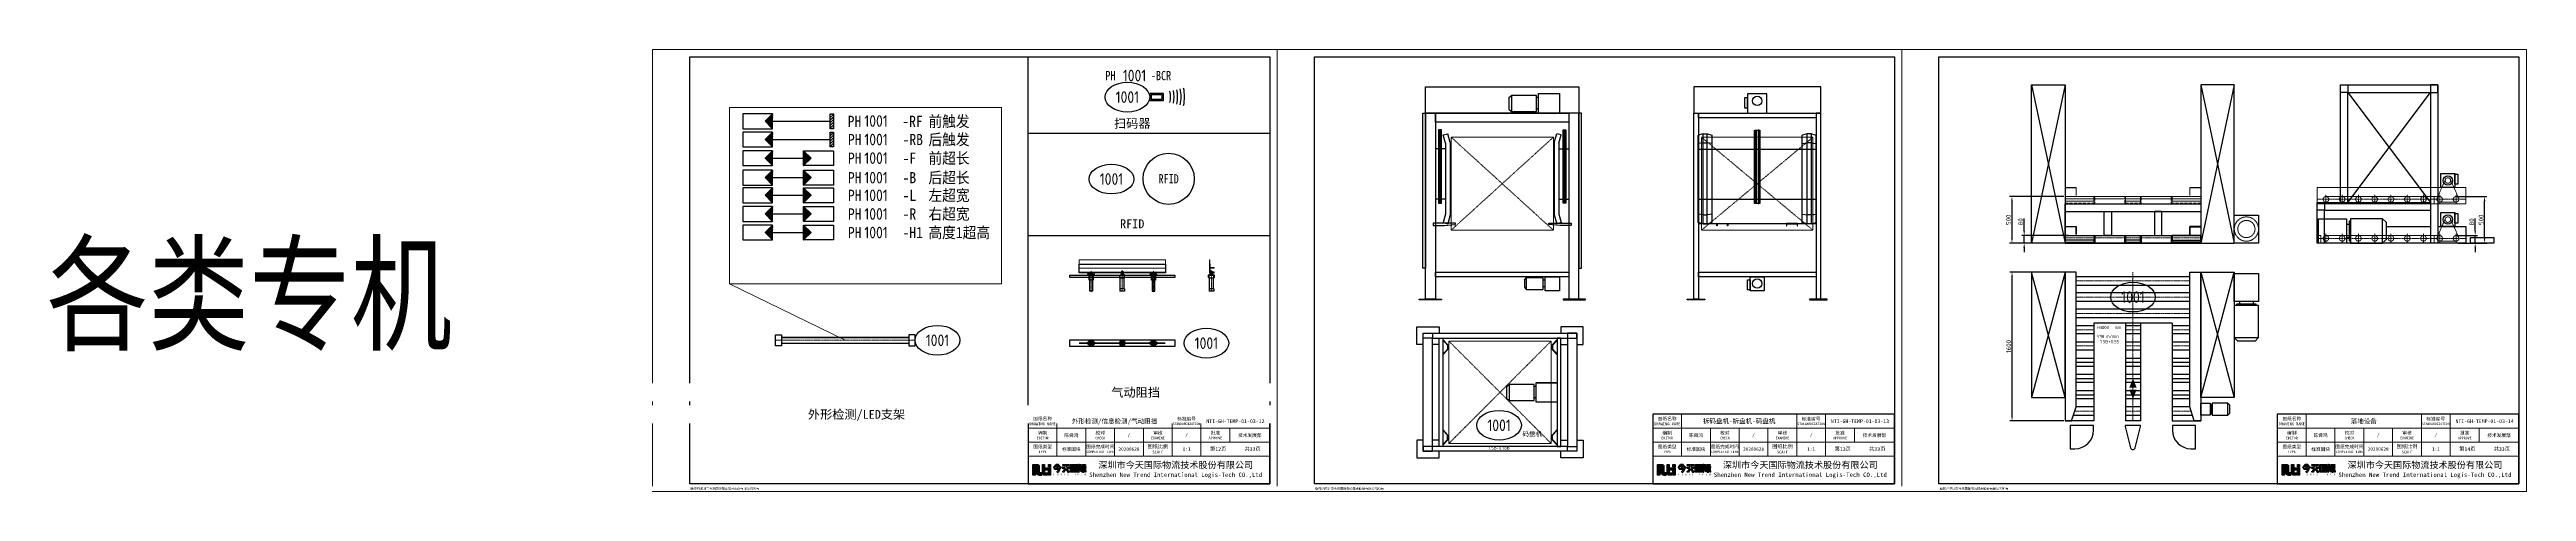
# Model space of a CAD drawing. Header units: millimetres. Extents: x 13310 to 204601, y -25828 to 2684.
# Drawn here: x 13313 to 39961, y -16324 to -11572 of the extents above; entities that cross this region are included whole.
import ezdxf
from ezdxf.enums import TextEntityAlignment as Align

# ---------------------------------------------------------------- set-up
doc = ezdxf.new("R2010")
doc.units = ezdxf.units.MM
for name, pattern in [('CENTER', [2, 1.25, -0.25, 0.25, -0.25]), ('CENTERX2', [20.32, 12.7, -2.54, 2.54, -2.54]), ('DASHED2', [9.525, 6.35, -3.175])]:
    doc.linetypes.add(name, pattern=pattern)
for name, color, linetype, lineweight in [('NTI-中心线层', 1, 'CENTER', 5), ('NTI-标注层', 3, 'Continuous', 9), ('NTI-细实线', 7, 'Continuous', 9), ('NTI-虚线层', 5, 'DASHED2', 9)]:
    doc.layers.add(name, color=color, linetype=linetype, lineweight=lineweight)
for name, color, linetype in [('NTI-功率', 6, 'Continuous'), ('NTI-电气控制', 1, 'Continuous'), ('NTI-粗实线', 7, 'Continuous'), ('NTI-编号层', 6, 'Continuous')]:
    doc.layers.add(name, color=color, linetype=linetype)
doc.layers.add('NTI-输送设备', color=7, linetype='Continuous', plot=False)
doc.styles.add('-宋体', font='')
doc.styles.add('-黑体', font='', dxfattribs={"width": 0.8})
doc.styles.add('NTI标准图块应用文字样式', font='gbenor.shx', dxfattribs={"height": 3.5})
doc.styles.get("Standard").update_dxf_attribs({"font": 'gbenor.shx'})
doc.styles.add('标题栏', font='')
doc.styles.get('-宋体').set_extended_font_data('SimSun')
doc.styles.get('-黑体').set_extended_font_data('SimHei')
doc.styles.get('标题栏').set_extended_font_data('SimSun')
doc.dimstyles.new('ISO-25', dxfattribs={"dimtxt": 2.5, "dimasz": 2.5, "dimexe": 1.25, "dimexo": 0.625, "dimtad": 1, "dimtxsty": 'Standard', "dimcen": 2.5, "dimadec": 0, "dimazin": 0, "dimtfac": 1, "dimtmove": 0, "dimatfit": 3, "dimfxl": 1, "dimarcsym": 0})
pattern_1 = [(135, (-782.76533, 1878.69088), (-0.1767767, -0.1767767), [])]
pattern_2 = [(135, (-782.76533, 1878.6909), (-0.3535534, -0.3535534), [])]
pattern_3 = [(135, (-782.7653, 1878.6909), (-1.06066, -1.06066), [])]
pattern_4 = [(135, (-782.76533, 1669.4237), (-0.1767767, -0.1767767), [])]
pattern_5 = [(135, (-782.76533, 1669.4237), (-0.3535534, -0.3535534), [])]
pattern_6 = [(135, (-782.7653, 1669.4237), (-1.06066, -1.06066), [])]
pattern_7 = [(135, (-782.76533, 1478.69088), (-0.1767767, -0.1767767), [])]
pattern_8 = [(135, (-782.76533, 1478.6909), (-0.3535534, -0.3535534), [])]
pattern_9 = [(135, (-782.7653, 1478.6909), (-1.06066, -1.06066), [])]
pattern_10 = [(135, (-782.76533, 1278.69088), (-0.1767767, -0.1767767), [])]
pattern_11 = [(135, (-782.76533, 1278.6909), (-0.3535534, -0.3535534), [])]
pattern_12 = [(135, (-782.7653, 1278.6909), (-1.06066, -1.06066), [])]
pattern_13 = [(135, (-782.76533, 1078.69088), (-0.1767767, -0.1767767), [])]
pattern_14 = [(135, (-782.76533, 1078.6909), (-0.3535534, -0.3535534), [])]
pattern_15 = [(135, (-782.7653, 1078.6909), (-1.06066, -1.06066), [])]

# ---------------------------------------------------------------- blocks, each defined once
blk = doc.blocks.new('图块标准图框标题栏')
h = blk.add_hatch(color=1)
h.dxf.hatch_style = 1
h.paths.add_polyline_path([(-126.1, 8.8), (-127.4, 8.8), (-127.4, 4.7), (-126.1, 4.7)])
h.paths.add_polyline_path([(-124, 9.6, 0.414214), (-124.7, 10.4), (-125.2, 10.4), (-127.4, 10.4), (-127.4, 9.1), (-125.2, 9.1), (-125.2, 5.5, 0.414214), (-124.5, 4.8), (-124, 4.8), (-122.7, 4.8), (-122.7, 5.9), (-124, 5.9)])
h.paths.add_polyline_path([(-121.2, 8.7), (-121.2, 10.4), (-122.3, 10.4), (-122.3, 5.5, 0.414214), (-121.5, 4.8), (-121.2, 4.8), (-119.6, 4.8), (-119.6, 5.9), (-121.2, 5.9), (-121.2, 7.5), (-119.6, 7.5), (-119.6, 8.7)])
h.paths.add_polyline_path([(-118, 8.7), (-119.1, 8.7), (-119.1, 4.8), (-118, 4.8)])
h.paths.add_polyline_path([(-118, 10.4), (-119.1, 10.4), (-119.1, 9.1), (-118, 9.1)])
h = blk.add_hatch(color=256)
h.dxf.hatch_style = 1
h.paths.add_polyline_path([(-113.6, 10.5), (-115, 10.5), (-116.1, 9.1), (-116.4, 9.1), (-116.4, 8.8), (-115.7, 8.8), (-114.6, 10.1), (-114, 10.1), (-112.9, 8.8), (-112.2, 8.8), (-112.2, 9.1), (-112.5, 9.1)])
h.paths.add_polyline_path([(-113.9, 9.1, 1), (-114.7, 9.1, 1)])
h.paths.add_polyline_path([(-112.8, 8.3), (-112.8, 8.4), (-115.8, 8.4), (-115.8, 8), (-113.6, 8), (-114.2, 6.8), (-114.4, 6.8), (-114.4, 6.4), (-113.7, 6.4)])
h.paths.add_polyline_path([(-107.6, 9), (-109.3, 9), (-109.3, 10), (-107.9, 10), (-107.9, 10.4), (-111.4, 10.4), (-111.4, 10), (-110, 10), (-110, 9), (-111.7, 9), (-111.7, 8.5), (-110.2, 8.5), (-111.2, 6.8), (-111.4, 6.8), (-111.4, 6.4), (-110.7, 6.4), (-109.7, 8.1), (-108.6, 6.4), (-107.9, 6.4), (-107.9, 6.8), (-108.2, 6.8), (-109.2, 8.5), (-107.6, 8.5)])
h.paths.add_polyline_path([(-103.3, 10.5), (-107.2, 10.5), (-107.2, 6.4), (-103.3, 6.4)])
h.paths.add_polyline_path([(-106.7, 10), (-103.8, 10), (-103.8, 6.9), (-106.7, 6.9)], flags=16)
h.paths.add_polyline_path([(-106.3, 8.8), (-105.5, 8.8), (-105.5, 9.4), (-106.3, 9.4), (-106.3, 9.7), (-104.1, 9.7), (-104.1, 9.4), (-105, 9.4), (-105, 8.8), (-104.1, 8.8), (-104.1, 8.4), (-105, 8.4), (-105, 7.6), (-104.4, 7.6), (-104.4, 7.8), (-104.1, 7.8), (-104.1, 7.6), (-104.1, 7.2), (-106.3, 7.2), (-106.3, 7.6), (-105.5, 7.6), (-105.5, 8.4), (-106.3, 8.4)], flags=0)
h.paths.add_polyline_path([(-101.6, 9), (-101.7, 9.1), (-101.7, 9.2), (-101.6, 9.3), (-101.6, 10), (-101.6, 10.5), (-102.5, 10.5), (-102.9, 10.5), (-102.9, 6.4), (-102.5, 6.4), (-102.5, 10), (-102, 10), (-102, 9.5), (-102.1, 9.5), (-102.1, 8.8), (-102, 8.7), (-102, 7.9), (-102.1, 7.8), (-102.1, 7.3), (-102, 7.3), (-101.8, 7.3, 0.414214), (-101.6, 7.5)])
h.paths.add_polyline_path([(-99, 9.4), (-101.2, 9.4), (-101.2, 8.9), (-100.4, 8.9), (-100.4, 6.7), (-100.7, 6.7), (-100.7, 6.4), (-100.4, 6.4), (-100.1, 6.4), (-100, 6.4, 0.414214), (-99.8, 6.6), (-99.8, 8.9), (-99, 8.9)])
h.paths.add_polyline_path([(-99.1, 10.5), (-101.1, 10.5), (-101.1, 10), (-99.1, 10)])
h.paths.add_polyline_path([(-100.8, 8.6), (-101.2, 8.6), (-101.2, 7), (-101.5, 7), (-101.5, 6.6), (-101.2, 6.6), (-101, 6.6, 0.414214), (-100.8, 6.8)])
h.paths.add_polyline_path([(-99, 8.6), (-99.4, 8.6), (-99.4, 6.8, 0.414214), (-99.1, 6.6), (-99, 6.6), (-98.7, 6.6), (-98.7, 7), (-99, 7)])
h = blk.add_hatch(color=256)
h.dxf.hatch_style = 1
h.paths.add_polyline_path([(-105, 8.8), (-105, 9.4), (-104.1, 9.4), (-104.1, 9.7), (-106.3, 9.7), (-106.3, 9.4), (-105.5, 9.4), (-105.5, 8.8), (-106.3, 8.8), (-106.3, 8.4), (-105.5, 8.4), (-105.5, 7.6), (-106.3, 7.6), (-106.3, 7.2), (-104.1, 7.2), (-104.1, 7.6), (-104.1, 7.8), (-104.4, 7.8), (-104.4, 7.6), (-105, 7.6), (-105, 8.4), (-104.1, 8.4), (-104.1, 8.8)])
for p, q in [((-116.4, 9.1), (-116.4, 8.8)), ((-116.4, 9.1), (-116.1, 9.1)), ((-116.4, 8.8), (-115.7, 8.8)), ((-116.1, 9.1), (-115, 10.5)), ((-115.8, 8), (-113.6, 8)), ((-115.7, 8.8), (-114.6, 10.1)), ((-113.6, 10.5), (-115, 10.5)), ((-114.6, 10.1), (-114, 10.1)), ((-114.6, 10.1), (-114, 10.1)), ((-114.4, 6.4), (-114.4, 6.8)), ((-114.4, 6.8), (-114.2, 6.8)), ((-113.6, 8), (-114.2, 6.8)), ((-114, 10.1), (-112.9, 8.8)), ((-112.9, 8.8), (-114, 10.1)), ((-112.8, 8.3), (-113.7, 6.4)), ((-112.5, 9.1), (-113.6, 10.5)), ((-112.9, 8.8), (-112.2, 8.8)), ((-112.2, 8.8), (-112.9, 8.8)), ((-112.2, 9.1), (-112.5, 9.1)), ((-112.2, 8.8), (-112.2, 9.1)), ((-111.4, 6.8), (-111.2, 6.8)), ((-111.4, 6.4), (-111.4, 6.8)), ((-110.7, 6.4), (-111.4, 6.4)), ((-110.2, 8.5), (-111.2, 6.8)), ((-109.7, 8.1), (-110.7, 6.4)), ((-109.7, 8.1), (-108.6, 6.4)), ((-109.2, 8.5), (-108.2, 6.8)), ((-108.6, 6.4), (-107.9, 6.4)), ((-107.9, 6.8), (-108.2, 6.8)), ((-107.9, 6.4), (-107.9, 6.8)), ((-102.1, 7.3), (-102, 7.3)), ((-101.6, 9.3), (-101.7, 9.2)), ((-101.7, 9.2), (-101.7, 9.1)), ((-101.6, 9), (-101.7, 9.1))]:
    blk.add_line(p, q)
at = {"color": 7, "linetype": 'Continuous'}
for p, q in [((-115.8, 8), (-115.8, 8.4)), ((-115.8, 8.4), (-112.8, 8.4)), ((-112.8, 8.4), (-112.8, 8.3)), ((-99.8, 6.6), (-99.8, 8.7))]:
    blk.add_line(p, q, dxfattribs=at)
at = {"color": 1}
for points in [[(-125.2, 9.1), (-127.4, 9.1), (-127.4, 10.4), (-125.2, 10.4)], [(-124, 4.8), (-122.7, 4.8), (-122.7, 5.9), (-124, 5.9)], [(-121.2, 8.7), (-119.6, 8.7), (-119.6, 7.5), (-121.2, 7.5)], [(-121.2, 7.5), (-121.2, 5.9)], [(-121.2, 5.9), (-119.6, 5.9), (-119.6, 4.8), (-121.2, 4.8)]]:
    blk.add_lwpolyline(points, dxfattribs=at)
for points in [[(-127.4, 8.8), (-126.1, 8.8), (-126.1, 4.7), (-127.4, 4.7)], [(-119.1, 10.4), (-118, 10.4), (-118, 9.1), (-119.1, 9.1)], [(-119.1, 8.7), (-118, 8.7), (-118, 4.8), (-119.1, 4.8)]]:
    blk.add_lwpolyline(points, close=True, dxfattribs=at)
for points in [[(-125.2, 10.4), (-124.7, 10.4, -0.414214), (-124, 9.6), (-124, 5.9)], [(-124, 4.8), (-124.5, 4.8, -0.414214), (-125.2, 5.5), (-125.2, 9.1)], [(-121.2, 4.8), (-121.5, 4.8, -0.414214), (-122.3, 5.5), (-122.3, 10.4), (-121.2, 10.4), (-121.2, 8.7)]]:
    blk.add_lwpolyline(points, format="xyb", dxfattribs=at)
at = {"color": 7, "linetype": 'Continuous'}
for points in [[(-114.4, 6.4), (-113.7, 6.4)], [(-104.1, 9.6), (-104.1, 9.7), (-106.3, 9.7)], [(-102.1, 7.3), (-102.1, 7.8), (-102, 7.9), (-102, 8.7), (-102.1, 8.8), (-102.1, 9.5), (-102, 9.5), (-102, 10)], [(-100.7, 6.4), (-100.7, 6.6)], [(-100.7, 6.4), (-100.1, 6.4)], [(-100, 6.4), (-100.1, 6.4)]]:
    blk.add_lwpolyline(points, dxfattribs=at)
for points in [[(-110, 9), (-111.7, 9), (-111.7, 8.5), (-110.2, 8.5)], [(-110, 10), (-111.4, 10), (-111.4, 10.4), (-107.9, 10.4), (-107.9, 10), (-109.3, 10)], [(-110, 9), (-110, 10)], [(-109.3, 10), (-109.3, 9)], [(-109.2, 8.5), (-107.6, 8.5), (-107.6, 9), (-109.3, 9)], [(-105.5, 9.4), (-106.3, 9.4), (-106.3, 9.7), (-104.1, 9.7), (-104.1, 9.4), (-105, 9.4)], [(-105.5, 8.8), (-106.3, 8.8), (-106.3, 8.4), (-105.5, 8.4)], [(-104.1, 7.6), (-104.1, 7.2), (-106.3, 7.2), (-106.3, 7.6), (-105.5, 7.6)], [(-105.5, 8.8), (-105.5, 9.4)], [(-105.5, 7.6), (-105.5, 8.4)], [(-105, 9.4), (-105, 8.8)], [(-105, 8.4), (-104.1, 8.4), (-104.1, 8.8), (-105, 8.8)], [(-105, 8.4), (-105, 7.6)], [(-105, 7.6), (-104.4, 7.6)], [(-104.4, 7.6), (-104.4, 7.8), (-104.1, 7.8), (-104.1, 7.6)], [(-102.5, 10.5), (-102.9, 10.5), (-102.9, 6.4), (-102.5, 6.4), (-102.5, 10)], [(-102.5, 10.5), (-101.6, 10.5), (-101.6, 10)], [(-102, 10), (-102.5, 10)], [(-101.6, 9.3), (-101.6, 10)], [(-101.2, 6.6), (-101.5, 6.6), (-101.5, 7), (-101.2, 7)], [(-100.4, 8.9), (-101.2, 8.9), (-101.2, 9.4), (-99, 9.4), (-99, 8.9), (-99.8, 8.9)], [(-100.4, 6.4), (-100.7, 6.4), (-100.7, 6.7), (-100.4, 6.7)], [(-100.4, 8.9), (-100.4, 6.7)], [(-99, 6.6), (-98.7, 6.6), (-98.7, 7), (-99, 7)]]:
    blk.add_lwpolyline(points)
for points in [[(-107.2, 10.5), (-103.3, 10.5), (-103.3, 6.4), (-107.2, 6.4)], [(-106.7, 10), (-103.8, 10), (-103.8, 6.9), (-106.7, 6.9)], [(-101.1, 10.5), (-99.1, 10.5), (-99.1, 10), (-101.1, 10)]]:
    blk.add_lwpolyline(points, close=True)
for points in [[(-102, 7.3), (-101.8, 7.3, 0.414214), (-101.6, 7.5), (-101.6, 9)], [(-101.2, 7), (-101.2, 8.6), (-100.8, 8.6), (-100.8, 6.8, -0.414214), (-101, 6.6), (-101.2, 6.6)], [(-100.4, 6.4), (-100, 6.4, 0.414214), (-99.8, 6.6), (-99.8, 8.9)], [(-99, 7), (-99, 8.6), (-99.4, 8.6), (-99.4, 6.8, 0.414214), (-99.1, 6.6), (-99, 6.6)]]:
    blk.add_lwpolyline(points, format="xyb")
blk.add_circle((-114.3, 9.1), 0.388, dxfattribs=at)
at = {"layer": 'NTI-粗实线'}
blk.add_lwpolyline([(-130, 0), (0, 0), (0, 37.5), (-130, 37.5)], close=True, dxfattribs=at)
at = {"layer": 'NTI-细实线'}
for p, q in [((0, 30), (-130, 30)), ((-114.5, 37.5), (-114.5, 15)), ((-99, 30), (-99, 15)), ((-83.5, 30), (-83.5, 15)), ((-68, 30), (-68, 15)), ((-52.5, 22.5), (-52.5, 37.5)), ((-37, 22.5), (-37, 37.5)), ((-21.5, 30), (-21.5, 22.5)), ((0, 22.5), (-130, 22.5)), ((0, 15), (-130, 15)), ((-52.5, 22.5), (-52.5, 15)), ((-37, 22.5), (-37, 15))]:
    blk.add_line(p, q, dxfattribs=at)
at = {"style": '标题栏'}
for tag, height, p in [('编制人员', 1.8, (-106.8, 26.2)), ('校对人员', 1.8, (-75.8, 26.2)), ('审核人员', 1.8, (-44.8, 26.2)), ('标准编号', 2, (-18.5, 33.8)), ('批准', 1.8, (-10.8, 26.2)), ('图纸类型', 1.8, (-106.8, 18.8)), ('图纸完成时间', 1.8, (-75.8, 18.8)), ('图纸比例', 1.8, (-44.8, 18.8)), ('N', 2, (-27.8, 18.8)), ('N', 2, (-9.2, 18.8))]:
    blk.add_attdef(tag, text='', height=height, dxfattribs=at).set_placement(p, align=Align.MIDDLE)
blk.add_attdef('图纸名称', text='', height=2.5, dxfattribs=at).set_placement((-83.5, 33.8), align=Align.MIDDLE_CENTER)
at = {"layer": 'NTI-细实线', "color": 7, "style": '标题栏'}
for s, p in [('L', (-116.4, 4.6)), ('O', (-114.4, 4.6)), ('G', (-112.5, 4.6)), ('I', (-110.8, 4.6)), ('S', (-109, 4.6)), ('-', (-107.1, 4.6)), ('T', (-105.1, 4.6)), ('E', (-103.4, 4.6)), ('C', (-101.4, 4.6)), ('H', (-99.6, 4.6))]:
    blk.add_text(s, height=1, dxfattribs=at).set_placement(p)
at = {"layer": 'NTI-细实线', "attachment_point": 5, "style": '标题栏'}
for s, insert, char_height, width in [('图纸名称\\P{\\H0.83333x;DRAWING NAME}', (-122.2, 33.8), 1.8, 15.198), ('编制\\P{\\H0.75x;EDITOR}', (-122.2, 26.2), 1.8, 14.466), ('校对\\P{\\H0.75x;CHECK}', (-91.2, 26.2), 1.8, 14.466), ('审核\\P{\\H0.75x;EXAMINE}', (-60.2, 26.2), 1.8, 14.466), ('标准编号\\P{\\H0.7x;STANDARDIZATION}', (-44.8, 33.8), 1.8, 15.198), ('批准\\P{\\H0.75x;APPROVE}', (-29.2, 26.2), 1.8, 14.466), ('图纸类型\\P{\\H0.75x;TYPE}', (-122.2, 18.8), 1.8, 14.466), ('图纸完成时间\\P{\\H0.75x;COMPLETED TIME}', (-91.2, 18.8), 1.8, 17.288), ('图纸比例\\P{\\H0.75x;SCALE}', (-60.2, 18.8), 2, 14.466), ('第  页', (-27.8, 18.8), 2, 24.25), ('共  页', (-9.2, 18.8), 2, 24.25), ('深圳市今天国际物流技术股份有限公司\\P{\\H0.66667x;Shenzhen New Trend International Logis-Tech CO.,Ltd}', (-50.6, 7.5), 3.5, 116.066)]:
    blk.add_mtext(s, dxfattribs=dict(at, insert=insert, char_height=char_height, width=width))
blk = doc.blocks.new('*U67')
at = {"layer": 'NTI-编号层', "ltscale": 10}
blk.add_ellipse((0, 905), major_axis=(0, 240), ratio=0.666667, dxfattribs=at)
at = {"layer": 'NTI-虚线层'}
for p, q in [((35, 335), (-35, 335)), ((28, 335), (-28, 335)), ((-17, 352), (-25, 360)), ((-15, 345), (-25, 345)), ((-25, 336), (-25, 345)), ((-15, 336), (-25, 336)), ((-25, 325), (-25, 334)), ((-15, 334), (-25, 334)), ((-21, 325), (-25, 325)), ((-17, 318), (-25, 310)), ((-22, 343), (-10, 375)), ((-22, 327), (-10, 295)), ((-21, 322), (-21, 348)), ((-15, 345), (-15, 361)), ((-10, 375), (10, 375)), ((-10, 295), (10, 295)), ((-8, 367), (8, 367)), ((-8, 335), (8, 335)), ((-8, 303), (8, 303)), ((5, 367), (-5, 367)), ((5, 303), (-5, 303)), ((0, 295), (0, 375)), ((0, 372), (0, 362)), ((0, 298), (0, 372)), ((0, 343), (0, 327)), ((0, 298), (0, 308)), ((22, 343), (10, 375)), ((22, 327), (10, 295)), ((17, 352), (25, 360)), ((17, 318), (25, 310)), ((-31, 8), (-27, 10)), ((-31, -8), (-31, 8)), ((-30, 4), (-31, 5)), ((-31, 5), (-23, 5)), ((-31, 0), (-22, 0)), ((-23, 4), (-30, 4)), ((-30, -4), (-30, 4)), ((-12, 20), (-28, 20)), ((-12, 20), (-28, 20)), ((-27, 24), (-24, 26)), ((-27, 14), (-27, 24)), ((-27, 11), (-26, 10)), ((-25, 13), (-26, 14)), ((-26, 10), (-23, 8)), ((-15, 20), (-25, 20)), ((-24, 26), (-16, 26)), ((-21, 12), (-24, 14)), ((-23, -5), (-23, 5)), ((-23, -4), (-23, 4)), ((-22, 8), (-20, 12)), ((21, 0), (-21, 0)), ((21, 0), (-21, 0)), ((-20, 28), (-20, 12)), ((-20, 28), (-20, 12)), ((-20, 25), (-20, 15)), ((-16, 26), (-15, 26)), ((-15, 26), (-8, 26)), ((-10, 24), (-10, 23)), ((-8, 24), (-9, 24)), ((-9, 23), (-1, 23)), ((-8, 26), (-8, 24)), ((-8, 0), (8, 0)), ((-7, -4), (-7, 4)), ((-1, 23), (-1, 26)), ((-1, 26), (1, 26)), ((0, 24), (0, -24)), ((0, 21), (0, -21)), ((0, 21), (0, -21)), ((0, 8), (0, -8)), ((1, 26), (1, 23)), ((1, 23), (9, 23)), ((7, -4), (7, 4)), ((8, 24), (8, 26)), ((8, 26), (15, 26)), ((9, 24), (8, 24)), ((10, 23), (10, 24)), ((28, 20), (12, 20)), ((28, 20), (12, 20)), ((15, 26), (15, 26)), ((15, 26), (24, 26)), ((25, 20), (15, 20)), ((20, 28), (20, 12)), ((20, 28), (20, 12)), ((20, 25), (20, 15)), ((24, 10), (23, 10)), ((23, 9), (23, 1)), ((23, 1), (26, 1)), ((24, 26), (26, 24)), ((24, 8), (24, 9)), ((26, 8), (24, 8)), ((26, 24), (26, 15)), ((26, 15), (26, 15)), ((26, 15), (26, 8)), ((26, 1), (26, -1)), ((-31, -5), (-30, -4)), ((-31, -5), (-23, -5)), ((-27, -10), (-31, -8)), ((-30, -4), (-23, -4)), ((-12, -20), (-28, -20)), ((-12, -20), (-28, -20)), ((-26, -10), (-27, -11)), ((-27, -24), (-27, -14)), ((-24, -27), (-27, -24)), ((-23, -8), (-26, -10)), ((-26, -14), (-25, -13)), ((-15, -20), (-25, -20)), ((-24, -14), (-21, -12)), ((-16, -27), (-24, -27)), ((-20, -12), (-22, -8)), ((-20, -12), (-20, -28)), ((-20, -28), (-20, -12)), ((-20, -15), (-20, -25)), ((-15, -26), (-16, -27)), ((-8, -26), (-15, -26)), ((-10, -23), (-10, -24)), ((-1, -23), (-9, -23)), ((-9, -24), (-8, -24)), ((-8, -24), (-8, -26)), ((-1, -26), (-1, -23)), ((1, -26), (-1, -26)), ((9, -23), (1, -23)), ((1, -23), (1, -26)), ((8, -26), (8, -24)), ((8, -24), (9, -24)), ((15, -26), (8, -26)), ((10, -24), (10, -23)), ((28, -20), (12, -20)), ((28, -20), (12, -20)), ((25, -20), (15, -20)), ((24, -27), (15, -27)), ((15, -27), (15, -26)), ((20, -12), (20, -28)), ((20, -28), (20, -12)), ((20, -15), (20, -25)), ((26, -1), (23, -1)), ((23, -1), (23, -9)), ((23, -10), (24, -10)), ((24, -9), (24, -8)), ((24, -8), (26, -8)), ((26, -24), (24, -27)), ((26, -8), (26, -15)), ((26, -15), (26, -16)), ((26, -16), (26, -24)), ((35, -335), (-35, -335)), ((28, -335), (-28, -335)), ((-17, -318), (-25, -310)), ((-25, -325), (-25, -334)), ((-21, -325), (-25, -325)), ((-15, -334), (-25, -334)), ((-25, -336), (-25, -345)), ((-15, -336), (-25, -336)), ((-15, -345), (-25, -345)), ((-17, -352), (-25, -360)), ((-22, -327), (-10, -295)), ((-22, -343), (-10, -375)), ((-21, -322), (-21, -348)), ((-15, -345), (-15, -361)), ((-10, -295), (10, -295)), ((-10, -375), (10, -375)), ((-8, -303), (8, -303)), ((-8, -335), (8, -335)), ((-8, -367), (8, -367)), ((5, -303), (-5, -303)), ((5, -367), (-5, -367)), ((0, -295), (0, -375)), ((0, -298), (0, -308)), ((0, -298), (0, -372)), ((0, -343), (0, -327)), ((0, -372), (0, -362)), ((22, -327), (10, -295)), ((22, -343), (10, -375)), ((17, -318), (25, -310)), ((17, -352), (25, -360))]:
    blk.add_line(p, q, dxfattribs=at)
for points in [[(-7, -4), (-7, -4), (-7, -3), (-7, -3), (-7, -3), (-7, -3), (-7, -3), (-7, -3), (-8, -3), (-8, -3), (-8, -3), (-8, -3), (-8, -3), (-8, -2), (-8, -2), (-8, -2), (-8, -2), (-8, -2), (-8, -2), (-8, -2), (-8, -2), (-8, -2), (-8, -2), (-8, -2), (-8, -2), (-8, -2), (-8, -2), (-8, -2), (-8, -2), (-8, -2), (-8, -1), (-8, -1), (-8, -1), (-8, -1), (-8, -1), (-8, -1), (-8, -1), (-8, -1), (-8, -1), (-8, -1), (-8, -1), (-8, -1), (-8, -1), (-8, -1), (-8, -1), (-8, 0), (-8, 0), (-8, 0), (-8, 0), (-8, 0), (-8, 0), (-8, 0), (-8, 0), (-8, 0), (-8, 0), (-8, 0), (-8, 0), (-8, 0), (-8, 0), (-8, 0), (-8, 0), (-8, 0), (-8, 1), (-8, 1), (-8, 1), (-8, 1), (-8, 1), (-8, 1), (-8, 1), (-8, 1), (-8, 1), (-8, 1), (-8, 1), (-8, 1), (-8, 1), (-8, 1), (-8, 1), (-8, 2), (-8, 2), (-8, 2), (-8, 2), (-8, 2), (-8, 2), (-8, 2), (-8, 2), (-8, 2), (-8, 2), (-8, 2), (-8, 2), (-8, 2), (-8, 2), (-8, 2), (-8, 2), (-8, 2), (-8, 3), (-8, 3), (-8, 3), (-8, 3), (-8, 3), (-7, 3), (-7, 3), (-7, 3), (-7, 3), (-7, 3), (-7, 3), (-7, 4), (-7, 4)], [(7, 4), (7, 4), (7, 3), (7, 3), (7, 3), (7, 3), (7, 3), (7, 3), (8, 3), (8, 3), (8, 3), (8, 3), (8, 3), (8, 2), (8, 2), (8, 2), (8, 2), (8, 2), (8, 2), (8, 2), (8, 2), (8, 2), (8, 2), (8, 2), (8, 2), (8, 2), (8, 2), (8, 2), (8, 2), (8, 2), (8, 1), (8, 1), (8, 1), (8, 1), (8, 1), (8, 1), (8, 1), (8, 1), (8, 1), (8, 1), (8, 1), (8, 1), (8, 1), (8, 1), (8, 1), (8, 0), (8, 0), (8, 0), (8, 0), (8, 0), (8, 0), (8, 0), (8, 0), (8, 0), (8, 0), (8, 0), (8, 0), (8, 0), (8, 0), (8, 0), (8, 0), (8, 0), (8, -1), (8, -1), (8, -1), (8, -1), (8, -1), (8, -1), (8, -1), (8, -1), (8, -1), (8, -1), (8, -1), (8, -1), (8, -1), (8, -1), (8, -1), (8, -2), (8, -2), (8, -2), (8, -2), (8, -2), (8, -2), (8, -2), (8, -2), (8, -2), (8, -2), (8, -2), (8, -2), (8, -2), (8, -2), (8, -2), (8, -2), (8, -2), (8, -3), (8, -3), (8, -3), (8, -3), (8, -3), (7, -3), (7, -3), (7, -3), (7, -3), (7, -3), (7, -3), (7, -4), (7, -4)]]:
    blk.add_lwpolyline(points, dxfattribs=at)
for centre, radius in [((0, 335), 30), ((-21, 356), 3.5), ((-21, 314), 3.5), ((0, 335), 23), ((0, 367), 4.5), ((0, 303), 4.5), ((0, 367), 4.5), ((0, 335), 4.5), ((0, 303), 4.5), ((21, 356), 3.5), ((21, 314), 3.5), ((-20, 20), 5), ((-20, 20), 4.5), ((-20, 20), 3.5), ((-20, 20), 3.5), ((-20, 20), 2.46), ((0, 0), 20), ((0, 0), 20.4), ((0, 0), 20), ((0, 0), 15.2), ((0, 0), 14.8), ((0, 0), 13.5), ((0, 0), 12.5), ((0, 0), 13), ((0, 0), 12.1), ((0, 0), 5), ((0, 0), 3), ((20, 20), 5), ((20, 20), 4.5), ((20, 20), 3.5), ((20, 20), 3.5), ((20, 20), 2.46), ((-20, -20), 5), ((-20, -20), 4.5), ((-20, -20), 3.5), ((-20, -20), 3.5), ((-20, -20), 2.46), ((20, -20), 5), ((20, -20), 4.5), ((20, -20), 3.5), ((20, -20), 3.5), ((20, -20), 2.46), ((0, -335), 30), ((-21, -314), 3.5), ((-21, -356), 3.5), ((0, -335), 23), ((0, -303), 4.5), ((0, -367), 4.5), ((0, -303), 4.5), ((0, -335), 4.5), ((0, -367), 4.5), ((21, -314), 3.5), ((21, -356), 3.5)]:
    blk.add_circle(centre, radius, dxfattribs=at)
for centre, radius, start, end in [((0, 335), 23, 182.4919, 177.5081), ((0, 335), 15, 183.8226, 176.1774), ((-26, 14), 0.4, 180, 245), ((-27, 10), 0.4, 65, 125), ((-26, 10), 0.4, 335, 65), ((-26, 10), 0.2, 155, 245), ((-25, 14), 0.4, 245, 335), ((-24, 14), 0.2, 65, 155), ((-20, 20), 3, 255, 195), ((-22, 8), 0.4, 245, 335), ((-21, 12), 0.4, 335, 65), ((-9, 24), 0.2, 90, 180), ((-9, 23), 0.2, 180, 270), ((-8, 26), 0.2, 0, 90), ((-8, 24), 0.2, 270, 0), ((0, 0), 4, 0, 270), ((-1, 26), 0.2, 90, 180), ((1, 26), 0.2, 0, 90), ((8, 26), 0.2, 90, 180), ((8, 24), 0.2, 180, 270), ((9, 24), 0.2, 0, 90), ((9, 23), 0.2, 270, 0), ((20, 20), 3, 255, 195), ((23, 9), 0.2, 90, 180), ((24, 9), 0.2, 0, 90), ((24, 8), 0.2, 180, 270), ((26, 8), 0.2, 270, 0), ((26, 1), 0.2, 0, 90), ((-27, -10), 0.4, 235, 295), ((-26, -14), 0.4, 115, 180), ((-26, -10), 0.2, 115, 205), ((-26, -10), 0.4, 295, 25), ((-25, -14), 0.4, 25, 115), ((-24, -14), 0.2, 205, 295), ((-22, -8), 0.4, 25, 115), ((-20, -20), 3, 255, 195), ((-21, -12), 0.4, 295, 25), ((-9, -23), 0.2, 90, 180), ((-9, -24), 0.2, 180, 270), ((-8, -24), 0.2, 0, 90), ((-8, -26), 0.2, 270, 0), ((-1, -26), 0.2, 180, 270), ((1, -26), 0.2, 270, 0), ((8, -24), 0.2, 90, 180), ((8, -26), 0.2, 180, 270), ((9, -23), 0.2, 0, 90), ((9, -24), 0.2, 270, 0), ((20, -20), 3, 255, 195), ((23, -9), 0.2, 180, 270), ((24, -8), 0.2, 90, 180), ((24, -9), 0.2, 270, 0), ((26, -1), 0.2, 270, 0), ((26, -8), 0.2, 0, 90), ((0, -335), 23, 182.4919, 177.5081), ((0, -335), 15, 183.8226, 176.1774)]:
    blk.add_arc(centre, radius, start, end, dxfattribs=at)
at = {"layer": 'NTI-输送设备'}
blk.add_lwpolyline([(35, 565), (35, -565), (-35, -565), (-35, 565)], close=True, dxfattribs=at)
at = {"layer": 'NTI-输送设备', "color": 1, "const_width": 20}
blk.add_lwpolyline([(0, 465), (0, -465)], dxfattribs=at)
at = {"layer": 'NTI-编号层', "style": 'NTI标准图块应用文字样式'}
blk.add_attdef('000设备编号', text='', height=125, rotation=90, dxfattribs=at).set_placement((0, 905), align=Align.MIDDLE)
for tag, p, flags in [('012设计单位', (61, 109), 3), ('011备注', (61, 74), 1)]:
    blk.add_attdef(tag, p, '', height=3.5, dxfattribs=dict(at, flags=flags))
blk = doc.blocks.new('*U61')
at = {"layer": 'NTI-中心线层', "linetype": 'CENTERX2', "lineweight": 0}
for p, q in [((-335, 41), (-335, -185)), ((0, 45), (0, -177)), ((335, 41), (335, -185))]:
    blk.add_line(p, q, dxfattribs=at)
at = {"layer": 'NTI-虚线层'}
blk.add_line((565, -5), (-565, -5), dxfattribs=at)
blk.add_lwpolyline([(-465, 166), (465, 166), (465, 76), (-465, 76)], close=True, dxfattribs=at)
at = {"layer": 'NTI-输送设备'}
for p, q in [((-299, 10), (-373, 10)), ((-373, 10), (-373, 0)), ((-299, 0), (-299, 10)), ((-16, 9), (-15, 10)), ((-16, 9), (16, 9)), ((-16, 9), (-16, -5)), ((15, 10), (-15, 10)), ((-10, 37), (-10, 32)), ((-8, 14), (-8, 10)), ((-7, 14), (-8, 14)), ((-7, 14), (-8, 13)), ((-5, 38), (-7, 38)), ((7, 31), (-7, 31)), ((-7, 20), (-7, 14)), ((7, 20), (-7, 20)), ((-5, 44), (-6, 43)), ((-6, 43), (6, 43)), ((-6, 38), (-6, 43)), ((-6, 20), (-6, 31)), ((5, 44), (-5, 44)), ((-5, 44), (-5, 38)), ((5, 38), (-5, 38)), ((-5, 37), (-5, 32)), ((-5, 31), (-5, 20)), ((6, 43), (5, 44)), ((5, 44), (5, 38)), ((7, 38), (5, 38)), ((5, 37), (5, 32)), ((5, 31), (5, 20)), ((6, 38), (6, 43)), ((6, 20), (6, 31)), ((7, 20), (7, 14)), ((7, 14), (8, 14)), ((7, 14), (8, 13)), ((8, 14), (8, 10)), ((10, 37), (10, 32)), ((16, 9), (15, 10)), ((16, 9), (16, -5)), ((371, 10), (297, 10)), ((297, 10), (297, 0)), ((297, 0), (371, 0)), ((371, 0), (371, 10)), ((25, -5), (-25, -5)), ((-25, -32), (-25, -5)), ((25, -32), (-25, -32)), ((25, -146), (-25, -146)), ((-25, -146), (-25, -173)), ((25, -173), (-25, -173)), ((-22, -146), (-22, -32)), ((22, -146), (22, -32)), ((25, -32), (25, -5)), ((25, -146), (25, -173))]:
    blk.add_line(p, q, dxfattribs=at)
for points in [[(-565, 0), (565, 0), (565, -25), (-565, -25)], [(-465, 116), (465, 116), (465, 26), (-465, 26)], [(-465, 31), (465, 31), (465, 26), (-465, 26)], [(-312, -54), (-357, -54), (-357, 0), (-312, 0)], [(-350, 26), (-320, 26), (-320, -174), (-350, -174)], [(358, -54), (313, -54), (313, 0), (358, 0)], [(350, 26), (320, 26), (320, -174), (350, -174)]]:
    blk.add_lwpolyline(points, close=True, dxfattribs=at)
for centre, radius, start, end in [((-7, 34), 3.51, 45.6541, 134.3459), ((-7, 34), 3.51, 225.6541, 314.3459), ((0, 25), 12.5, 66.965, 113.035), ((0, 43), 12.5, 246.965, 293.035), ((7, 34), 3.51, 45.6541, 134.3459), ((7, 34), 3.51, 225.6541, 314.3459)]:
    blk.add_arc(centre, radius, start, end, dxfattribs=at)
blk = doc.blocks.new('*U60')
at = {"layer": 'NTI-中心线层', "linetype": 'CENTERX2', "lineweight": 0}
blk.add_line((0, 46), (0, -177), dxfattribs=at)
at = {"layer": 'NTI-虚线层'}
for p, q in [((-22, 166), (-22, 76)), ((-22, 166), (-18, 166)), ((-22, 76), (28, 76)), ((-18, 166), (-18, 76)), ((28, 81), (-18, 81)), ((28, 76), (28, 81))]:
    blk.add_line(p, q, dxfattribs=at)
at = {"layer": 'NTI-输送设备'}
for p, q in [((-22, 116), (-22, 26)), ((-22, 116), (-18, 116)), ((-22, 26), (28, 26)), ((-18, 116), (-18, 26)), ((28, 31), (-18, 31)), ((-16, 9), (-15, 10)), ((-16, 9), (16, 9)), ((-16, 9), (-16, -5)), ((15, 10), (-15, 10)), ((-10, 37), (-10, 32)), ((-8, 14), (-8, 10)), ((-7, 14), (-8, 14)), ((-7, 14), (-8, 13)), ((-5, 38), (-7, 38)), ((7, 31), (-7, 31)), ((-7, 20), (-7, 14)), ((7, 20), (-7, 20)), ((-5, 44), (-6, 44)), ((-6, 44), (6, 44)), ((-6, 38), (-6, 44)), ((-6, 20), (-6, 31)), ((5, 44), (-5, 44)), ((-5, 44), (-5, 38)), ((5, 38), (-5, 38)), ((-5, 37), (-5, 32)), ((-5, 31), (-5, 20)), ((6, 44), (5, 44)), ((5, 44), (5, 38)), ((7, 38), (5, 38)), ((5, 37), (5, 32)), ((5, 31), (5, 20)), ((6, 38), (6, 44)), ((6, 20), (6, 31)), ((7, 20), (7, 14)), ((7, 14), (8, 14)), ((7, 14), (8, 13)), ((8, 14), (8, 10)), ((10, 37), (10, 32)), ((16, 9), (15, 10)), ((16, 9), (16, -5)), ((28, 26), (28, 31)), ((-30, -25), (-35, -25)), ((25, -5), (-25, -5)), ((-25, -32), (-25, -5)), ((25, -32), (-25, -32)), ((25, -146), (-25, -146)), ((-25, -146), (-25, -173)), ((25, -173), (-25, -173)), ((-22, -146), (-22, -32)), ((22, -146), (22, -32)), ((25, -32), (25, -5)), ((25, -146), (25, -173)), ((35, -25), (30, -25))]:
    blk.add_line(p, q, dxfattribs=at)
blk.add_lwpolyline([(35, -25), (35, -5, 0.414214), (30, 0), (-30, 0, 0.414214), (-35, -5), (-35, -25)], format="xyb", dxfattribs=at)
blk.add_lwpolyline([(30, -25), (30, -5), (-30, -5), (-30, -25)], dxfattribs=at)
for centre, radius, start, end in [((-7, 34), 3.51, 45.6541, 134.3459), ((-7, 35), 3.51, 225.6541, 314.3459), ((0, 25), 12.5, 66.965, 113.035), ((0, 44), 12.5, 246.965, 293.035), ((7, 34), 3.51, 45.6541, 134.3459), ((7, 35), 3.51, 225.6541, 314.3459)]:
    blk.add_arc(centre, radius, start, end, dxfattribs=at)
blk = doc.blocks.new('*U66')
at = {"layer": 'NTI-编号层', "ltscale": 10}
blk.add_ellipse((-615, -3), major_axis=(240, 0), ratio=0.666667, dxfattribs=at)
at = {"layer": 'NTI-输送设备', "color": 6}
for points in [[(-225, -40), (-225, 35), (-375, 35), (-375, -40)], [(-240, -25), (-240, 20), (-360, 20), (-360, -25)]]:
    blk.add_lwpolyline(points, close=True, dxfattribs=at)
for radius in [276, 314, 351, 389, 426]:
    blk.add_arc((-426, 0), radius, 347.3196, 12.6804, dxfattribs=at)
at = {"style": 'NTI标准图块应用文字样式', "flags": 3}
blk.add_attdef('012设计单位', (-375, -3), '', height=0.1, dxfattribs=at)
at = {"layer": 'NTI-电气控制', "insert": (-852, 228), "char_height": 100, "attachment_point": 4, "style": '-黑体'}
blk.add_mtext_dynamic_manual_height_columns('{\\C1;PH\\C3;       \\C1;-BCR}', width=743.65, gutter_width=1, heights=[0], dxfattribs=at)
at = {"layer": 'NTI-电气控制', "style": 'NTI标准图块应用文字样式'}
blk.add_attdef('光电编号（BCR）', text='', height=125, dxfattribs=at).set_placement((-538, 229), align=Align.MIDDLE)
at = {"layer": 'NTI-编号层', "style": 'NTI标准图块应用文字样式'}
blk.add_attdef('000设备编号', text='', height=125, dxfattribs=at).set_placement((-615, -3), align=Align.MIDDLE)
blk = doc.blocks.new('*U64')
at = {"layer": 'NTI-编号层', "ltscale": 10}
blk.add_ellipse((-615, -3), major_axis=(240, 0), ratio=0.666667, dxfattribs=at)
at = {"layer": 'NTI-输送设备', "color": 1}
blk.add_circle((0, 0), 275, dxfattribs=at)
at = {"style": 'NTI标准图块应用文字样式', "flags": 3}
blk.add_attdef('012设计单位', (-375, -3), '', height=0.1, dxfattribs=at)
at = {"layer": 'NTI-编号层', "style": 'NTI标准图块应用文字样式'}
blk.add_attdef('000设备编号', text='', height=125, dxfattribs=at).set_placement((-615, -3), align=Align.MIDDLE)
at = {"layer": 'NTI-输送设备', "color": 1, "insert": (0, 0), "char_height": 100, "attachment_point": 5, "style": '-黑体'}
blk.add_mtext_dynamic_manual_height_columns('{\\C1;RFID}', width=233.3, gutter_width=1, heights=[0], dxfattribs=at)
blk = doc.blocks.new('*U272')
at = {"layer": 'NTI-电气控制'}
h = blk.add_hatch(dxfattribs=at)
h.set_pattern_fill('ANSI31', color=256, scale=2, angle=450, style=0)
h.set_pattern_definition([(135, (-782.76533, 2275.44976), (-0.1767767, -0.1767767), [])])
h.paths.add_polyline_path([(-863, 2355), (-783, 2435), (-783, 2275)])
h = blk.add_hatch(dxfattribs=at)
h.set_pattern_fill('ANSI31', color=256, scale=4, angle=450, style=0)
h.set_pattern_definition([(135, (-782.76533, 2275.44976), (-0.3535534, -0.3535534), [])])
h.paths.add_polyline_path([(-863, 2355), (-783, 2435), (-783, 2275)])
h = blk.add_hatch(dxfattribs=at)
h.set_pattern_fill('ANSI31', color=256, scale=12, angle=450, style=0)
h.set_pattern_definition([(135, (-782.7653, 2275.4498), (-1.06066, -1.06066), [])])
h.paths.add_polyline_path([(-863, 2355), (-783, 2435), (-783, 2275)])
for points in [[(-863, 2355), (-783, 2435), (-783, 2275)], [(-863, 2355), (-783, 2435), (-783, 2275)], [(-863, 2159), (-783, 2239), (-783, 2079)], [(-863, 2159), (-783, 2239), (-783, 2079)], [(-863, 1959), (-783, 2039), (-783, 1879)], [(-863, 1959), (-783, 2039), (-783, 1879)], [(-368, 1959), (-448, 2039), (-448, 1879)], [(-368, 1959), (-448, 2039), (-448, 1879)], [(-863, 1749), (-783, 1829), (-783, 1669)], [(-863, 1749), (-783, 1829), (-783, 1669)], [(-863, 1559), (-783, 1639), (-783, 1479)], [(-863, 1559), (-783, 1639), (-783, 1479)], [(-368, 1749), (-448, 1829), (-448, 1669)], [(-368, 1749), (-448, 1829), (-448, 1669)], [(-368, 1559), (-448, 1639), (-448, 1479)], [(-368, 1559), (-448, 1639), (-448, 1479)], [(-863, 1359), (-783, 1439), (-783, 1279)], [(-863, 1359), (-783, 1439), (-783, 1279)], [(-368, 1359), (-448, 1439), (-448, 1279)], [(-368, 1359), (-448, 1439), (-448, 1279)], [(-863, 1159), (-783, 1239), (-783, 1079)], [(-863, 1159), (-783, 1239), (-783, 1079)], [(-368, 1159), (-448, 1239), (-448, 1079)], [(-368, 1159), (-448, 1239), (-448, 1079)]]:
    blk.add_hatch(color=256, dxfattribs=at).paths.add_polyline_path(points)
h = blk.add_hatch(dxfattribs=at)
h.set_pattern_fill('JIS_LC_20', color=1)
h.set_pattern_definition([(45, (-254257.074, 11456.096), (-14.1421356, 14.1421356), []), (45, (-254256.674, 11456.096), (-14.1421356, 14.1421356), [])])
h.paths.add_polyline_path([(-128, 2275), (-162, 2275), (-162, 2435), (-128, 2435)])
h = blk.add_hatch(dxfattribs=at)
h.set_pattern_fill('ANSI31', color=256, scale=2, angle=450, style=0)
h.set_pattern_definition([(135, (-782.76533, 2078.69088), (-0.1767767, -0.1767767), [])])
h.paths.add_polyline_path([(-863, 2159), (-783, 2239), (-783, 2079)])
h = blk.add_hatch(dxfattribs=at)
h.set_pattern_fill('ANSI31', color=256, scale=4, angle=450, style=0)
h.set_pattern_definition([(135, (-782.76533, 2078.6909), (-0.3535534, -0.3535534), [])])
h.paths.add_polyline_path([(-863, 2159), (-783, 2239), (-783, 2079)])
h = blk.add_hatch(dxfattribs=at)
h.set_pattern_fill('ANSI31', color=256, scale=12, angle=450, style=0)
h.set_pattern_definition([(135, (-782.7653, 2078.6909), (-1.06066, -1.06066), [])])
h.paths.add_polyline_path([(-863, 2159), (-783, 2239), (-783, 2079)])
h = blk.add_hatch(dxfattribs=at)
h.set_pattern_fill('JIS_LC_20', color=1)
h.set_pattern_definition([(45, (-254257.074, 11259.337), (-14.1421356, 14.1421356), []), (45, (-254256.674, 11259.337), (-14.1421356, 14.1421356), [])])
h.paths.add_polyline_path([(-128, 2079), (-162, 2079), (-162, 2239), (-128, 2239)])
h = blk.add_hatch(dxfattribs=at)
h.set_pattern_fill('ANSI31', color=256, scale=2, angle=450, style=0)
h.set_pattern_definition(pattern_1)
h.paths.add_polyline_path([(-863, 1959), (-783, 2039), (-783, 1879)])
h = blk.add_hatch(dxfattribs=at)
h.set_pattern_fill('ANSI31', color=256, scale=4, angle=450, style=0)
h.set_pattern_definition(pattern_2)
h.paths.add_polyline_path([(-863, 1959), (-783, 2039), (-783, 1879)])
h = blk.add_hatch(dxfattribs=at)
h.set_pattern_fill('ANSI31', color=256, scale=12, angle=450, style=0)
h.set_pattern_definition(pattern_3)
h.paths.add_polyline_path([(-863, 1959), (-783, 2039), (-783, 1879)])
h = blk.add_hatch(dxfattribs=at)
h.set_pattern_fill('ANSI31', color=256, scale=2, angle=450, style=0)
h.set_pattern_definition(pattern_1)
h.paths.add_polyline_path([(-368, 1959), (-448, 2039), (-448, 1879)])
h = blk.add_hatch(dxfattribs=at)
h.set_pattern_fill('ANSI31', color=256, scale=4, angle=450, style=0)
h.set_pattern_definition(pattern_2)
h.paths.add_polyline_path([(-368, 1959), (-448, 2039), (-448, 1879)])
h = blk.add_hatch(dxfattribs=at)
h.set_pattern_fill('ANSI31', color=256, scale=12, angle=450, style=0)
h.set_pattern_definition(pattern_3)
h.paths.add_polyline_path([(-368, 1959), (-448, 2039), (-448, 1879)])
h = blk.add_hatch(dxfattribs=at)
h.set_pattern_fill('ANSI31', color=256, scale=2, angle=450, style=0)
h.set_pattern_definition(pattern_4)
h.paths.add_polyline_path([(-863, 1749), (-783, 1829), (-783, 1669)])
h = blk.add_hatch(dxfattribs=at)
h.set_pattern_fill('ANSI31', color=256, scale=4, angle=450, style=0)
h.set_pattern_definition(pattern_5)
h.paths.add_polyline_path([(-863, 1749), (-783, 1829), (-783, 1669)])
h = blk.add_hatch(dxfattribs=at)
h.set_pattern_fill('ANSI31', color=256, scale=12, angle=450, style=0)
h.set_pattern_definition(pattern_6)
h.paths.add_polyline_path([(-863, 1749), (-783, 1829), (-783, 1669)])
h = blk.add_hatch(dxfattribs=at)
h.set_pattern_fill('ANSI31', color=256, scale=2, angle=450, style=0)
h.set_pattern_definition(pattern_7)
h.paths.add_polyline_path([(-863, 1559), (-783, 1639), (-783, 1479)])
h = blk.add_hatch(dxfattribs=at)
h.set_pattern_fill('ANSI31', color=256, scale=4, angle=450, style=0)
h.set_pattern_definition(pattern_8)
h.paths.add_polyline_path([(-863, 1559), (-783, 1639), (-783, 1479)])
h = blk.add_hatch(dxfattribs=at)
h.set_pattern_fill('ANSI31', color=256, scale=12, angle=450, style=0)
h.set_pattern_definition(pattern_9)
h.paths.add_polyline_path([(-863, 1559), (-783, 1639), (-783, 1479)])
h = blk.add_hatch(dxfattribs=at)
h.set_pattern_fill('ANSI31', color=256, scale=2, angle=450, style=0)
h.set_pattern_definition(pattern_4)
h.paths.add_polyline_path([(-368, 1749), (-448, 1829), (-448, 1669)])
h = blk.add_hatch(dxfattribs=at)
h.set_pattern_fill('ANSI31', color=256, scale=4, angle=450, style=0)
h.set_pattern_definition(pattern_5)
h.paths.add_polyline_path([(-368, 1749), (-448, 1829), (-448, 1669)])
h = blk.add_hatch(dxfattribs=at)
h.set_pattern_fill('ANSI31', color=256, scale=12, angle=450, style=0)
h.set_pattern_definition(pattern_6)
h.paths.add_polyline_path([(-368, 1749), (-448, 1829), (-448, 1669)])
h = blk.add_hatch(dxfattribs=at)
h.set_pattern_fill('ANSI31', color=256, scale=2, angle=450, style=0)
h.set_pattern_definition(pattern_7)
h.paths.add_polyline_path([(-368, 1559), (-448, 1639), (-448, 1479)])
h = blk.add_hatch(dxfattribs=at)
h.set_pattern_fill('ANSI31', color=256, scale=4, angle=450, style=0)
h.set_pattern_definition(pattern_8)
h.paths.add_polyline_path([(-368, 1559), (-448, 1639), (-448, 1479)])
h = blk.add_hatch(dxfattribs=at)
h.set_pattern_fill('ANSI31', color=256, scale=12, angle=450, style=0)
h.set_pattern_definition(pattern_9)
h.paths.add_polyline_path([(-368, 1559), (-448, 1639), (-448, 1479)])
h = blk.add_hatch(dxfattribs=at)
h.set_pattern_fill('ANSI31', color=256, scale=2, angle=450, style=0)
h.set_pattern_definition(pattern_10)
h.paths.add_polyline_path([(-863, 1359), (-783, 1439), (-783, 1279)])
h = blk.add_hatch(dxfattribs=at)
h.set_pattern_fill('ANSI31', color=256, scale=4, angle=450, style=0)
h.set_pattern_definition(pattern_11)
h.paths.add_polyline_path([(-863, 1359), (-783, 1439), (-783, 1279)])
h = blk.add_hatch(dxfattribs=at)
h.set_pattern_fill('ANSI31', color=256, scale=12, angle=450, style=0)
h.set_pattern_definition(pattern_12)
h.paths.add_polyline_path([(-863, 1359), (-783, 1439), (-783, 1279)])
h = blk.add_hatch(dxfattribs=at)
h.set_pattern_fill('ANSI31', color=256, scale=2, angle=450, style=0)
h.set_pattern_definition(pattern_10)
h.paths.add_polyline_path([(-368, 1359), (-448, 1439), (-448, 1279)])
h = blk.add_hatch(dxfattribs=at)
h.set_pattern_fill('ANSI31', color=256, scale=4, angle=450, style=0)
h.set_pattern_definition(pattern_11)
h.paths.add_polyline_path([(-368, 1359), (-448, 1439), (-448, 1279)])
h = blk.add_hatch(dxfattribs=at)
h.set_pattern_fill('ANSI31', color=256, scale=12, angle=450, style=0)
h.set_pattern_definition(pattern_12)
h.paths.add_polyline_path([(-368, 1359), (-448, 1439), (-448, 1279)])
h = blk.add_hatch(dxfattribs=at)
h.set_pattern_fill('ANSI31', color=256, scale=2, angle=450, style=0)
h.set_pattern_definition(pattern_13)
h.paths.add_polyline_path([(-863, 1159), (-783, 1239), (-783, 1079)])
h = blk.add_hatch(dxfattribs=at)
h.set_pattern_fill('ANSI31', color=256, scale=4, angle=450, style=0)
h.set_pattern_definition(pattern_14)
h.paths.add_polyline_path([(-863, 1159), (-783, 1239), (-783, 1079)])
h = blk.add_hatch(dxfattribs=at)
h.set_pattern_fill('ANSI31', color=256, scale=12, angle=450, style=0)
h.set_pattern_definition(pattern_15)
h.paths.add_polyline_path([(-863, 1159), (-783, 1239), (-783, 1079)])
h = blk.add_hatch(dxfattribs=at)
h.set_pattern_fill('ANSI31', color=256, scale=2, angle=450, style=0)
h.set_pattern_definition(pattern_13)
h.paths.add_polyline_path([(-368, 1159), (-448, 1239), (-448, 1079)])
h = blk.add_hatch(dxfattribs=at)
h.set_pattern_fill('ANSI31', color=256, scale=4, angle=450, style=0)
h.set_pattern_definition(pattern_14)
h.paths.add_polyline_path([(-368, 1159), (-448, 1239), (-448, 1079)])
h = blk.add_hatch(dxfattribs=at)
h.set_pattern_fill('ANSI31', color=256, scale=12, angle=450, style=0)
h.set_pattern_definition(pattern_15)
h.paths.add_polyline_path([(-368, 1159), (-448, 1239), (-448, 1079)])
at = {"layer": 'NTI-中心线层', "color": 1, "linetype": 'CENTER'}
blk.add_line((-752, 0), (752, 0), dxfattribs=at)
at = {"layer": 'NTI-中心线层'}
for p, q in [((-685, 0), (-525, 0)), ((525, 0), (518, 0)), ((525, 0), (519, 0)), ((525, 0), (520, 0)), ((525, 0), (523, 0)), ((685, 0), (525, 0))]:
    blk.add_line(p, q, dxfattribs=at)
at = {"layer": 'NTI-电气控制', "color": 7}
for p, q in [((-783, 2435), (-1103, 2435)), ((-1103, 2435), (-1103, 2275)), ((-783, 2275), (-783, 2435)), ((-1103, 2275), (-783, 2275)), ((-783, 2239), (-1103, 2239)), ((-1103, 2239), (-1103, 2079)), ((-783, 2079), (-783, 2239)), ((-1103, 2079), (-783, 2079)), ((-783, 2039), (-1103, 2039)), ((-1103, 2039), (-1103, 1879)), ((-1103, 1879), (-783, 1879)), ((-783, 1879), (-783, 2039)), ((-448, 1879), (-448, 2039)), ((-448, 2039), (-128, 2039)), ((-128, 1879), (-448, 1879)), ((-128, 2039), (-128, 1879)), ((-783, 1829), (-1103, 1829)), ((-1103, 1829), (-1103, 1669)), ((-1103, 1669), (-783, 1669)), ((-783, 1639), (-1103, 1639)), ((-1103, 1639), (-1103, 1479)), ((-783, 1669), (-783, 1829)), ((-783, 1479), (-783, 1639)), ((-448, 1669), (-448, 1829)), ((-448, 1829), (-128, 1829)), ((-128, 1669), (-448, 1669)), ((-448, 1479), (-448, 1639)), ((-448, 1639), (-128, 1639)), ((-128, 1829), (-128, 1669)), ((-128, 1639), (-128, 1479)), ((-1103, 1479), (-783, 1479)), ((-783, 1439), (-1103, 1439)), ((-1103, 1439), (-1103, 1279)), ((-783, 1279), (-783, 1439)), ((-128, 1479), (-448, 1479)), ((-448, 1279), (-448, 1439)), ((-448, 1439), (-128, 1439)), ((-128, 1439), (-128, 1279)), ((-1103, 1279), (-783, 1279)), ((-783, 1239), (-1103, 1239)), ((-1103, 1239), (-1103, 1079)), ((-1103, 1079), (-783, 1079)), ((-783, 1079), (-783, 1239)), ((-128, 1279), (-448, 1279)), ((-448, 1079), (-448, 1239)), ((-448, 1239), (-128, 1239)), ((-128, 1079), (-448, 1079)), ((-128, 1239), (-128, 1079))]:
    blk.add_line(p, q, dxfattribs=at)
at = {"layer": 'NTI-电气控制'}
for p, q in [((-863, 2355), (-783, 2435)), ((-783, 2275), (-863, 2355)), ((-863, 2159), (-783, 2239)), ((-783, 2079), (-863, 2159)), ((-783, 2355), (-162, 2355)), ((-783, 2159), (-162, 2159)), ((-863, 1959), (-783, 2039)), ((-783, 1879), (-863, 1959)), ((-783, 1959), (-448, 1959)), ((-368, 1959), (-448, 2039)), ((-448, 1879), (-368, 1959)), ((-863, 1749), (-783, 1829)), ((-783, 1669), (-863, 1749)), ((-863, 1559), (-783, 1639)), ((-783, 1749), (-448, 1749)), ((-368, 1749), (-448, 1829)), ((-448, 1669), (-368, 1749)), ((-368, 1559), (-448, 1639)), ((-783, 1479), (-863, 1559)), ((-863, 1359), (-783, 1439)), ((-783, 1279), (-863, 1359)), ((-783, 1559), (-448, 1559)), ((-783, 1359), (-448, 1359)), ((-448, 1479), (-368, 1559)), ((-368, 1359), (-448, 1439)), ((-448, 1279), (-368, 1359)), ((-863, 1159), (-783, 1239)), ((-783, 1079), (-863, 1159)), ((-783, 1159), (-448, 1159)), ((-368, 1159), (-448, 1239)), ((-448, 1079), (-368, 1159))]:
    blk.add_line(p, q, dxfattribs=at)
at = {"layer": 'NTI-电气控制', "lineweight": 13}
blk.add_line((0, 0), (-1246, 608), dxfattribs=at)
blk.add_lwpolyline([(-1246, 2504), (1681, 2504), (1681, 608), (-1246, 608)], close=True, dxfattribs=at)
at = {"layer": 'NTI-电气控制', "color": 7}
for points in [[(-128, 2275), (-162, 2275), (-162, 2435), (-128, 2435)], [(-128, 2079), (-162, 2079), (-162, 2239), (-128, 2239)]]:
    blk.add_lwpolyline(points, close=True, dxfattribs=at)
at = {"layer": 'NTI-编号层', "ltscale": 10}
blk.add_ellipse((992, 0), major_axis=(240, 0), ratio=0.666667, dxfattribs=at)
at = {"layer": 'NTI-输送设备', "color": 7}
for points in [[(-685, -60), (-752, -60), (-752, 60), (-685, 60)], [(685, -60), (752, -60), (752, 60), (685, 60)]]:
    blk.add_lwpolyline(points, close=True, dxfattribs=at)
for points in [[(685, 30), (-685, 30)], [(-685, 30), (685, 30)], [(-685, -30), (685, -30)]]:
    blk.add_lwpolyline(points, dxfattribs=at)
at = {"layer": 'NTI-标注层', "style": 'NTI标准图块应用文字样式'}
for tag, p, flags in [('003输送高度(mm)', (4385, -85), 3), ('004输送速度(m/min)', (4385, -90), 3), ('007控制方式', (4385, -112), 3), ('011备注', (224, -368), 1), ('012设计单位', (224, -374), 3)]:
    blk.add_attdef(tag, p, '', height=3.5, dxfattribs=dict(at, flags=flags))
at = {"layer": 'NTI-电气控制', "lineweight": 15, "style": '-宋体', "width": 0.9}
for s, p in [('PH      -RF', (25, 2355)), ('前触发', (895, 2355, 0)), ('PH      -RB', (28, 2159)), ('后触发', (895, 2159, 0)), ('PH      -F', (28, 1959)), ('前超长', (895, 1959, 0)), ('PH      -B', (28, 1749)), ('PH      -L', (28, 1559)), ('后超长', (895, 1749, 0)), ('左超宽', (895, 1559, 0)), ('PH      -R', (28, 1359)), ('右超宽', (895, 1359, 0)), ('PH      -H1', (28, 1159)), ('高度1超高', (895, 1159, 0))]:
    blk.add_text(s, height=120, dxfattribs=at).set_placement(p, align=Align.MIDDLE_LEFT)
at = {"layer": 'NTI-电气控制', "lineweight": 15, "style": 'NTI标准图块应用文字样式'}
for tag, p in [('光电编号（RF）', (331, 2358)), ('光电编号（RB）', (331, 2159)), ('光电编号（F）', (331, 1959)), ('光电编号（B）', (331, 1749)), ('光电编号（L）', (331, 1559)), ('光电编号（R）', (331, 1359)), ('光电编号（H1）', (331, 1159))]:
    blk.add_attdef(tag, text='', height=125, dxfattribs=at).set_placement(p, align=Align.MIDDLE)
at = {"layer": 'NTI-编号层', "style": 'NTI标准图块应用文字样式'}
blk.add_attdef('000设备编号', text='', height=125, dxfattribs=at).set_placement((992, 0), align=Align.MIDDLE)
blk = doc.blocks.new('*U172')
at = {"layer": 'NTI-虚线层', "color": 3}
for p, q in [((-550, 1750), (550, 750)), ((550, 1750), (-550, 750))]:
    blk.add_line(p, q, dxfattribs=at)
blk.add_lwpolyline([(-550, 750), (-550, 1750), (550, 1750), (550, 750)], close=True, dxfattribs=at)
at = {"layer": 'NTI-输送设备', "color": 2}
for p, q in [((70, 2177), (98, 2200)), ((70, 2177), (70, 2050)), ((390, 2176), (371, 2176)), ((70, 2050), (98, 2027)), ((390, 2054), (371, 2054)), ((241, 213), (256, 236)), ((241, 213), (241, 137)), ((241, 137), (256, 114)), ((463, 213), (444, 213)), ((463, 141), (444, 141))]:
    blk.add_line(p, q, dxfattribs=at)
at = {"layer": 'NTI-输送设备'}
for p, q in [((-685, 1624), (-715, 1624)), ((-610, 1624), (-655, 1624)), ((-634, 1775), (-586, 1788)), ((-610, 1685), (-634, 1775)), ((-610, 1685), (-610, 923)), ((-560, 1692), (-586, 1788)), ((-560, 1692), (-560, 917)), ((560, 1692), (586, 1788)), ((560, 1692), (560, 917)), ((634, 1775), (586, 1788)), ((610, 1685), (634, 1775)), ((610, 1685), (610, 923)), ((610, 1624), (655, 1624)), ((685, 1624), (715, 1624)), ((-685, 1084), (-715, 1084)), ((-610, 1084), (-655, 1084)), ((610, 1084), (655, 1084)), ((685, 1084), (715, 1084)), ((-610, 923), (-634, 833)), ((-634, 833), (-586, 820)), ((-560, 917), (-586, 820)), ((560, 917), (586, 820)), ((634, 833), (586, 820)), ((610, 923), (634, 833))]:
    blk.add_line(p, q, dxfattribs=at)
for points in [[(-825, 2290), (825, 2290), (825, 2010), (-825, 2010)], [(-853, 2010), (-825, 2010), (-825, 340), (-853, 340)], [(-825, 2010), (-718, 2010), (-718, 10), (-825, 10)], [(-718, 2010), (718, 2010), (718, 1910), (-718, 1910)], [(825, 2010), (718, 2010), (718, 10), (825, 10)], [(853, 2010), (825, 2010), (825, 340), (853, 340)], [(-685, 1039), (-655, 1039), (-655, 1829), (-685, 1829)], [(-667, 1829), (-673, 1829), (-673, 1039), (-667, 1039)], [(685, 1039), (655, 1039), (655, 1829), (685, 1829)], [(667, 1829), (673, 1829), (673, 1039), (667, 1039)], [(-624, 799), (-502, 811), (-502, 824), (-742, 824), (-742, 799)], [(624, 799), (502, 811), (502, 824), (742, 824), (742, 799)], [(-718, 300), (718, 300), (718, 250), (-718, 250)], [(-895, 10), (-655, 10), (-655, 0), (-895, 0)], [(895, 10), (655, 10), (655, 0), (895, 0)]]:
    blk.add_lwpolyline(points, close=True, dxfattribs=at)
at = {"layer": 'NTI-输送设备', "color": 2}
for points in [[(367, 2200), (98, 2200), (98, 2027), (367, 2027)], [(390, 2220), (615, 2220), (615, 2010), (390, 2010)], [(440, 237), (256, 236), (256, 114), (440, 114)], [(463, 250), (615, 250), (615, 99), (463, 99)]]:
    blk.add_lwpolyline(points, close=True, dxfattribs=at)
for centre, start, end in [((372, 2181), 180, 269.4685), ((372, 2049), 90.5315, 180), ((445, 218), 180, 269.4685), ((445, 136), 90.5315, 180)]:
    blk.add_arc(centre, 5, start, end, dxfattribs=at)
blk = doc.blocks.new('*U173')
at = {"layer": 'NTI-虚线层', "color": 3}
for p, q in [((-600, 1750), (600, 750)), ((600, 1750), (-600, 750))]:
    blk.add_line(p, q, dxfattribs=at)
blk.add_lwpolyline([(-600, 750), (-600, 1750), (600, 1750), (600, 750)], close=True, dxfattribs=at)
at = {"layer": 'NTI-输送设备'}
for p, q in [((-583, 1786), (-635, 1773)), ((-635, 831), (-635, 1773)), ((-583, 1690), (-635, 1683)), ((-633, 1622), (633, 1622)), ((-583, 818), (-583, 1786)), ((-583, 1786), (-537, 1786)), ((-583, 1690), (-537, 1690)), ((-537, 818), (-537, 1786)), ((-537, 1786), (-485, 1773)), ((-485, 1683), (-537, 1690)), ((-485, 831), (-485, 1773)), ((537, 1786), (485, 1773)), ((485, 831), (485, 1773)), ((485, 1683), (537, 1690)), ((537, 818), (537, 1786)), ((583, 1786), (537, 1786)), ((583, 1690), (537, 1690)), ((583, 818), (583, 1786)), ((583, 1786), (635, 1773)), ((583, 1690), (635, 1683)), ((635, 831), (635, 1773)), ((-633, 1082), (633, 1082)), ((-583, 915), (-635, 921)), ((-583, 818), (-635, 831)), ((-633, 822), (633, 822)), ((-583, 915), (-537, 915)), ((-583, 818), (-537, 818)), ((-485, 921), (-537, 915)), ((-537, 818), (-485, 831)), ((485, 921), (537, 915)), ((537, 818), (485, 831)), ((583, 915), (537, 915)), ((583, 818), (537, 818)), ((583, 915), (635, 921)), ((583, 818), (635, 831))]:
    blk.add_line(p, q, dxfattribs=at)
for points in [[(-683, 2010), (684, 2010), (684, 2290), (-683, 2290)], [(-683, 2010), (-633, 2010), (-633, 10), (-683, 10)], [(-633, 2010), (633, 2010), (633, 1960), (-633, 1960)], [(684, 2010), (633, 2010), (633, 10), (684, 10)], [(30, 1037), (-30, 1037), (-30, 1827), (30, 1827)], [(-18, 1827), (-12, 1827), (-12, 1037), (-18, 1037)], [(18, 1827), (12, 1827), (12, 1037), (18, 1037)], [(-633, 300), (633, 300), (633, 250), (-633, 250)], [(-753, 10), (-563, 10), (-563, 0), (-753, 0)], [(753, 10), (563, 10), (563, 0), (753, 0)]]:
    blk.add_lwpolyline(points, close=True, dxfattribs=at)
at = {"layer": 'NTI-输送设备', "color": 2}
for points in [[(-105, 2174), (-135, 2174), (-135, 2067), (-105, 2067)], [(-105, 2010), (105, 2010), (105, 2217), (-105, 2217)], [(-75, 109), (-106, 109), (-106, 216), (-75, 216)], [(-75, 250), (76, 250), (76, 99), (-75, 99)]]:
    blk.add_lwpolyline(points, close=True, dxfattribs=at)
at = {"layer": 'NTI-输送设备'}
for points in [[(-429, 817, 0.414214), (-430, 816), (-430, 797), (-435, 797), (-435, 816, -0.414214), (-429, 822), (-321, 822, -0.414214), (-315, 816), (-315, 797), (-320, 797), (-320, 816, 0.414214), (-321, 817)], [(429, 817, -0.414214), (430, 816), (430, 797), (435, 797), (435, 816, 0.414214), (429, 822), (321, 822, 0.414214), (315, 816), (315, 797), (320, 797), (320, 816, -0.414214), (321, 817)]]:
    blk.add_lwpolyline(points, format="xyb", close=True, dxfattribs=at)
at = {"layer": 'NTI-输送设备', "color": 2}
for centre in [(0, 2140), (0, 176)]:
    blk.add_circle(centre, 50, dxfattribs=at)
blk = doc.blocks.new('*D171')
at = {"layer": 'Defpoints', "color": 0, "transparency": 16777216}
for p in [(-686, 80, 0), (-686, 0, 0), (-1171, 0)]:
    blk.add_point(p, dxfattribs=at)
at = {"layer": 'NTI-标注层', "color": 0, "lineweight": -2, "transparency": 16777216}
for p, q in [((-699, 80), (-1196, 80)), ((-1171, 130), (-1171, 264)), ((-1171, 0), (-1171, 80)), ((-699, 0), (-1196, 0)), ((-1171, -50), (-1171, -100))]:
    blk.add_line(p, q, dxfattribs=at)
at = {"layer": 'NTI-标注层', "color": 0, "transparency": 16777216}
for points in [[(-1179, 130), (-1162, 130), (-1171, 80)], [(-1179, -50), (-1162, -50), (-1171, 0)]]:
    blk.add_solid(points, dxfattribs=at)
at = {"layer": 'NTI-标注层', "color": 0, "transparency": 16777216, "insert": (-1208, 228), "char_height": 50, "attachment_point": 5, "rotation": 90}
blk.add_mtext('80', dxfattribs=at)
blk = doc.blocks.new('*D270')
at = {"layer": 'Defpoints', "color": 0, "transparency": 16777216}
for p in [(-730, 500, 0), (-1302, 0), (-822, 0)]:
    blk.add_point(p, dxfattribs=at)
at = {"layer": 'NTI-标注层', "color": 0, "lineweight": -2, "transparency": 16777216}
for p, q in [((-743, 500), (-1327, 500)), ((-1302, 450), (-1302, 50)), ((-834, 0), (-1327, 0))]:
    blk.add_line(p, q, dxfattribs=at)
at = {"layer": 'NTI-标注层', "color": 0, "transparency": 16777216}
for points in [[(-1311, 450), (-1294, 450), (-1302, 500)], [(-1311, 50), (-1294, 50), (-1302, 0)]]:
    blk.add_solid(points, dxfattribs=at)
at = {"layer": 'NTI-标注层', "color": 0, "transparency": 16777216, "insert": (-1340, 250), "char_height": 50, "attachment_point": 5, "rotation": 90}
blk.add_mtext('500', dxfattribs=at)
blk = doc.blocks.new('电机')
at = {"layer": 'NTI-输送设备', "color": 2}
blk.add_lwpolyline([(87, -200.5), (87, 0), (-87, 0), (-87, -200.5)], close=True, dxfattribs=at)
blk.add_lwpolyline([(-87, -459.1), (-61.8, -484.3), (61.8, -484.3), (87, -459.1), (-87, -459.1), (-87, -228.34), (87, -228.34), (87, -459.1)], dxfattribs=at)
for points in [[(-70.2, -228.34), (-70.2, -222.34, -0.41421356), (-66.6, -218.74), (66.6, -218.74, -0.41421356), (70.2, -222.34), (70.2, -228.34)], [(-48, -200.74), (-48, -215.14, -0.41421356), (-51.6, -218.74)], [(51.6, -218.74, -0.41421356), (48, -215.14), (48, -200.74)]]:
    blk.add_lwpolyline(points, format="xyb", dxfattribs=at)
blk = doc.blocks.new('*D168')
at = {"layer": 'Defpoints', "color": 0, "transparency": 16777216}
for p in [(1495, 80), (1701, 80), (1501, 0, 0)]:
    blk.add_point(p, dxfattribs=at)
at = {"layer": 'NTI-标注层', "color": 0, "lineweight": -2, "transparency": 16777216}
for p, q in [((1507, 80), (1726, 80)), ((1701, 130), (1701, 262)), ((1701, 0), (1701, 80)), ((1513, 0), (1726, 0)), ((1701, -50), (1701, -100))]:
    blk.add_line(p, q, dxfattribs=at)
at = {"layer": 'NTI-标注层', "color": 0, "transparency": 16777216}
for points in [[(1693, 130), (1709, 130), (1701, 80)], [(1693, -50), (1709, -50), (1701, 0)]]:
    blk.add_solid(points, dxfattribs=at)
at = {"layer": 'NTI-标注层', "color": 0, "transparency": 16777216, "insert": (1663, 227), "char_height": 50, "attachment_point": 5, "rotation": 90}
blk.add_mtext('80', dxfattribs=at)
blk = doc.blocks.new('*D167')
at = {"layer": 'Defpoints', "color": 0, "transparency": 16777216}
for p in [(1495, 500), (1802, 500), (1545, 0)]:
    blk.add_point(p, dxfattribs=at)
at = {"layer": 'NTI-标注层', "color": 0, "lineweight": -2, "transparency": 16777216}
for p, q in [((1507, 500), (1827, 500)), ((1802, 50), (1802, 450)), ((1558, 0), (1827, 0))]:
    blk.add_line(p, q, dxfattribs=at)
at = {"layer": 'NTI-标注层', "color": 0, "transparency": 16777216}
for points in [[(1793, 450), (1810, 450), (1802, 500)], [(1793, 50), (1810, 50), (1802, 0)]]:
    blk.add_solid(points, dxfattribs=at)
at = {"layer": 'NTI-标注层', "color": 0, "transparency": 16777216, "insert": (1764, 250), "char_height": 50, "attachment_point": 5, "rotation": 90}
blk.add_mtext('500', dxfattribs=at)
blk = doc.blocks.new('*U348')
at = {"layer": 'NTI-编号层', "ltscale": 10}
blk.add_ellipse((-10, -355), major_axis=(240, 0), ratio=0.666667, dxfattribs=at)
at = {"layer": 'NTI-虚线层', "color": 3}
for p, q in [((-550, 550), (550, -550)), ((550, 550), (-550, -550))]:
    blk.add_line(p, q, dxfattribs=at)
blk.add_lwpolyline([(-550, 550), (550, 550), (550, -550), (-550, -550)], close=True, dxfattribs=at)
at = {"layer": 'NTI-输送设备', "color": 2}
for p, q in [((70, 62), (98, 85)), ((70, 62), (70, -65)), ((390, 61), (371, 61)), ((70, -65), (98, -88))]:
    blk.add_line(p, q, dxfattribs=at)
at = {"layer": 'NTI-输送设备'}
blk.add_line((390, -61), (371, -61), dxfattribs=at)
for points in [[(-825, 514), (-895, 514), (-895, 704), (-655, 704), (-655, 634)], [(-645, 583), (-645, 583)], [(-615, 569), (-560, 510), (-560, 460), (-615, 401)], [(-615, 563), (-564, 508), (-564, 462), (-615, 407)], [(615, 569), (560, 510), (560, 460), (615, 401)], [(615, 563), (564, 508), (564, 462), (615, 407)], [(825, 514), (895, 514), (895, 704), (655, 704), (655, 634)], [(-655, 514), (-725, 514)], [(655, 514), (725, 514)], [(-825, -514), (-895, -514), (-895, -704), (-655, -704), (-655, -634)], [(-655, -514), (-725, -514)], [(-615, -569), (-560, -510), (-560, -460), (-615, -401)], [(-615, -563), (-564, -508), (-564, -462), (-615, -407)], [(615, -569), (560, -510), (560, -460), (615, -401)], [(615, -563), (564, -508), (564, -462), (615, -407)], [(825, -514), (895, -514), (895, -704), (655, -704), (655, -634)], [(655, -514), (725, -514)]]:
    blk.add_lwpolyline(points, dxfattribs=at)
for points in [[(-825, 634), (825, 634), (825, -634), (-825, -634)], [(-825, 583), (-825, 634), (-725, 634), (-725, 583)], [(-725, 583), (725, 583), (725, -584), (-725, -584)], [(-655, 583), (-615, 583), (-615, -584), (-655, -584)], [(655, 583), (615, 583), (615, -584), (655, -584)], [(825, 583), (825, 634), (725, 634), (725, 583)], [(-825, -584), (-825, -634), (-725, -634), (-725, -584)], [(825, -584), (825, -634), (725, -634), (725, -584)]]:
    blk.add_lwpolyline(points, close=True, dxfattribs=at)
at = {"layer": 'NTI-输送设备', "color": 2}
for points in [[(367, 85), (98, 85), (98, -88), (367, -88)], [(390, 105), (615, 105), (615, -105), (390, -105)]]:
    blk.add_lwpolyline(points, close=True, dxfattribs=at)
blk.add_arc((372, 66), 5, 180, 269.4685, dxfattribs=at)
at = {"layer": 'NTI-输送设备'}
blk.add_arc((372, -66), 5, 90.5315, 180, dxfattribs=at)
at = {"layer": 'NTI-功率', "style": 'NTI标准图块应用文字样式'}
blk.add_attdef('005电机功率(KW)', text='', height=35, dxfattribs=at).set_placement((-10, -599), align=Align.MIDDLE)
at = {"layer": 'NTI-标注层', "insert": (242, -424), "char_height": 50, "attachment_point": 1, "style": 'NTI标准图块应用文字样式'}
blk.add_mtext_dynamic_manual_height_columns('{\\fSimSun|b0|i0|c134|p2;码盘机}', width=230.8, gutter_width=17.5, heights=[0], dxfattribs=at)
at = {"layer": 'NTI-标注层', "style": 'NTI标准图块应用文字样式', "flags": 3}
for tag, p in [('004输送速度(m/min)', (2118, -336)), ('007控制方式', (2118, -342))]:
    blk.add_attdef(tag, p, '', height=3.5, dxfattribs=at)
at = {"layer": 'NTI-编号层', "style": 'NTI标准图块应用文字样式'}
blk.add_attdef('000设备编号', text='', height=125, dxfattribs=at).set_placement((-10, -355), align=Align.MIDDLE)
for tag, flags, p in [('003输送高度(mm)', 1, (-10, -553)), ('012设计单位', 3, (-47, -703)), ('011备注', 1, (-71, -654))]:
    blk.add_attdef(tag, text='', height=35, dxfattribs=dict(at, flags=flags)).set_placement(p, align=Align.MIDDLE)
at = {"layer": 'NTI-编号层', "style": 'NTI标准图块应用文字样式', "flags": 1}
blk.add_attdef('005额定载荷(kg)', (-117, -758), '', height=35, dxfattribs=at)
blk = doc.blocks.new('NTI-物流方向示意')
at = {"layer": 'NTI-标注层'}
blk.add_lwpolyline([(0, 0, 0, 80, 0), (-100, 0, 50, 50, 0)], format="xyseb", dxfattribs=at)
blk = doc.blocks.new('*D249')
at = {"layer": 'Defpoints', "color": 0, "transparency": 16777216}
for p in [(-1301, 0), (-730, 0), (-730, -1600)]:
    blk.add_point(p, dxfattribs=at)
at = {"layer": 'NTI-标注层', "color": 0, "lineweight": -2, "transparency": 16777216}
for p, q in [((-743, 0), (-1326, 0)), ((-1301, -1550), (-1301, -50)), ((-743, -1600), (-1326, -1600))]:
    blk.add_line(p, q, dxfattribs=at)
at = {"layer": 'NTI-标注层', "color": 0, "transparency": 16777216}
for points in [[(-1309, -50), (-1292, -50), (-1301, 0)], [(-1309, -1550), (-1292, -1550), (-1301, -1600)]]:
    blk.add_solid(points, dxfattribs=at)
at = {"layer": 'NTI-标注层', "color": 0, "transparency": 16777216, "insert": (-1338, -800), "char_height": 50, "attachment_point": 5, "rotation": 90}
blk.add_mtext('1600', dxfattribs=at)
blk = doc.blocks.new('*U170')
at = {"layer": 'NTI-中心线层'}
blk.add_line((-730, 55), (730, 55), dxfattribs=at)
blk.add_lwpolyline([(-80, 55), (80, 55)], dxfattribs=at)
at = {"layer": 'NTI-虚线层'}
for p, q in [((-730, 500), (730, 500)), ((-730, 475), (730, 475))]:
    blk.add_line(p, q, dxfattribs=at)
at = {"layer": 'NTI-虚线层', "elevation": 0.066}
for points in [[(-730, 598), (-613, 598, -0.414213562), (-610, 595), (-610, 510.003), (-613, 510.003), (-613, 593.5, 0.414213562), (-614.5, 595), (-730, 595)], [(730, 598), (613, 598, 0.414213562), (610, 595), (610, 510.003), (613, 510.003), (613, 593.5, -0.414213562), (614.5, 595), (730, 595)]]:
    blk.add_lwpolyline(points, format="xyb", dxfattribs=at)
at = {"layer": 'NTI-虚线层'}
for points in [[(-730, 500), (-420, 500), (-420, 450), (-730, 450)], [(-80, 500), (80, 500), (80, 450), (-80, 450)], [(730, 500), (420, 500), (420, 450), (730, 450)]]:
    blk.add_lwpolyline(points, close=True, dxfattribs=at)
for points in [[(730, 500), (730, 420), (-730, 420), (-730, 500)], [(-80, 475), (80, 475)]]:
    blk.add_lwpolyline(points, dxfattribs=at)
at = {"layer": 'NTI-虚线层', "ltscale": 5}
for points in [[(-730, 428.268, 0.131652498), (-729, 428), (-421, 428, 0.414213562), (-419, 430), (-419, 490), (-411, 490), (-411, 430, -0.414213562), (-421, 420), (-729, 420, -0.025047091), (-730, 420.05, -0.025047091)], [(730, 428.268, -0.131652498), (729, 428), (421, 428, -0.414213562), (419, 430), (419, 490), (411, 490), (411, 430, 0.414213562), (421, 420), (729, 420, 0.025047091), (730, 420.05, 0.025047091)]]:
    blk.add_lwpolyline(points, format="xyb", dxfattribs=at)
blk.add_lwpolyline([(-79, 428), (79, 428, 0.414213562), (81, 430), (81, 490), (89, 490), (89, 430, -0.414213562), (79, 420), (-79, 420, -0.414213562), (-89, 430), (-89, 490), (-81, 490), (-81, 430, 0.414213562)], format="xyb", close=True, dxfattribs=at)
at = {"layer": 'NTI-虚线层', "color": 2}
for radius in [130.5, 92.7]:
    blk.add_circle((1220.5, 150.375), radius, dxfattribs=at)
at = {"layer": 'NTI-输送设备'}
for p, q in [((-1090, 1700), (-730, 0)), ((-730, 1700), (-1090, 0)), ((1090, 1700), (730, 0)), ((730, 1700), (1090, 0)), ((-730, 340), (730, 340)), ((-730, 80), (730, 80))]:
    blk.add_line(p, q, dxfattribs=at)
for points in [[(-1090, 1700), (-730, 1700), (-730, 0), (-1090, 0)], [(1090, 1700), (730, 1700), (730, 0), (1090, 0)], [(-730, 420), (730, 420), (730, 0), (-730, 0)], [(-310, 340), (-230, 340), (-230, 80), (-310, 80)], [(310, 340), (230, 340), (230, 80), (310, 80)], [(-730, 80), (-420, 80), (-420, 30), (-730, 30)], [(-80, 80), (80, 80), (80, 30), (-80, 30)], [(730, 80), (420, 80), (420, 30), (730, 30)]]:
    blk.add_lwpolyline(points, close=True, dxfattribs=at)
at = {"layer": 'NTI-输送设备', "color": 2}
blk.add_lwpolyline([(1351, 300.75), (1351, 0), (1090, 0), (1090, 300.75)], close=True, dxfattribs=at)
at = {"layer": 'NTI-输送设备', "elevation": 0.066}
for points in [[(-730, 178), (-613, 178, -0.414213562), (-610, 175), (-610, 90.003), (-613, 90.003), (-613, 173.5, 0.414213562), (-614.5, 175), (-730, 175)], [(730, 178), (613, 178, 0.414213562), (610, 175), (610, 90.003), (613, 90.003), (613, 173.5, -0.414213562), (614.5, 175), (730, 175)]]:
    blk.add_lwpolyline(points, format="xyb", dxfattribs=at)
at = {"layer": 'NTI-输送设备'}
for points in [[(-730, 8.268, 0.131652498), (-729, 8), (-421, 8, 0.414213562), (-419, 10), (-419, 70), (-411, 70), (-411, 10, -0.414213562), (-421, 0), (-729, 0, -0.025047091), (-730, 0.05, -0.025047091)], [(730, 8.268, -0.131652498), (729, 8), (421, 8, -0.414213562), (419, 10), (419, 70), (411, 70), (411, 10, 0.414213562), (421, 0), (729, 0, 0.025047091), (730, 0.05, 0.025047091)]]:
    blk.add_lwpolyline(points, format="xyb", dxfattribs=at)
blk.add_lwpolyline([(-730, 0), (780.172, 0)], dxfattribs=at)
blk.add_lwpolyline([(-79, 8), (79, 8, 0.414213562), (81, 10), (81, 70), (89, 70), (89, 10, -0.414213562), (79, 0), (-79, 0, -0.414213562), (-89, 10), (-89, 70), (-81, 70), (-81, 10, 0.414213562)], format="xyb", close=True, dxfattribs=at)
at = {"layer": 'NTI-标注层'}
dim = blk.add_linear_dim(base=(-1302.331, 0, 0.066), p1=(-730, 500), p2=(-821.925, 0, 0.066), angle=90, dimstyle='ISO-25', override={"dimscale": 20, "dimfxl": 2.5}, dxfattribs=at)
dim.commit()
dim.dimension.update_dxf_attribs({"geometry": '*D270', "text_midpoint": (-1339.831, 250, 0.066)})
dim = blk.add_linear_dim(base=(-1170.791, 0, 0.066), p1=(-686.378, 80), p2=(-686.378, 0), angle=90, dimstyle='ISO-25', override={"dimscale": 20, "dimfxl": 2.5}, dxfattribs=at)
dim.commit()
dim.dimension.update_dxf_attribs({"geometry": '*D171', "text_midpoint": (-1170.791, 228.261, 0.066), "dimtype": 128})
blk = doc.blocks.new('*U166')
blk.add_lwpolyline([(1650, 60), (1900, 60), (1900, 0), (1650, 0)], close=True)
at = {"layer": 'NTI-中心线层', "color": 1}
for p, q in [((0, 470, 0.066), (1597.5, 470, 0.066)), ((95, 418.75, 0.066), (95, 521.25, 0.066)), ((269.7, 418.75, 0.066), (269.7, 521.25, 0.066)), ((444.4, 418.75, 0.066), (444.4, 521.25, 0.066)), ((620.3, 418.75, 0.066), (620.3, 521.25, 0.066)), ((795, 418.75, 0.066), (795, 521.25, 0.066)), ((969.7, 418.75, 0.066), (969.7, 521.25, 0.066)), ((1144.4, 418.75, 0.066), (1144.4, 521.25, 0.066)), ((1319.1, 418.75, 0.066), (1319.1, 521.25, 0.066)), ((1495, 418.75, 0.066), (1495, 521.25, 0.066)), ((0, 50, 0.066), (1597.5, 50, 0.066)), ((95, -1.25, 0.066), (95, 101.25, 0.066)), ((269.7, -1.25, 0.066), (269.7, 101.25, 0.066)), ((444.4, -1.25, 0.066), (444.4, 101.25, 0.066)), ((620.3, -1.25, 0.066), (620.3, 101.25, 0.066)), ((795, -1.25, 0.066), (795, 101.25, 0.066)), ((969.7, -1.25, 0.066), (969.7, 101.25, 0.066)), ((1144.4, -1.25, 0.066), (1144.4, 101.25, 0.066)), ((1319.1, -1.25, 0.066), (1319.1, 101.25, 0.066)), ((1495, -1.25, 0.066), (1495, 101.25, 0.066))]:
    blk.add_line(p, q, dxfattribs=at)
at = {"layer": 'NTI-虚线层', "color": 6}
for p, q in [((1380.48, 685.93, 0.066), (1292.53, 483.93, 0.066)), ((1435.396, 681.823, 0.066), (1523.346, 479.823, 0.066)), ((1300, 500), (80, 500)), ((1319.1, 440, 0.066), (1495, 440, 0.066)), ((1300, 80), (80, 80)), ((1380.48, 265.93, 0.066), (1292.53, 63.93, 0.066)), ((1319.1, 20, 0.066), (1495, 20, 0.066)), ((1435.396, 261.823, 0.066), (1523.346, 59.823, 0.066))]:
    blk.add_line(p, q, dxfattribs=at)
blk.add_lwpolyline([(927, 598), (1600, 598), (1600, 420), (0, 420), (0, 598), (927, 598)], dxfattribs=at)
for points in [[(1220, 500), (1260, 500), (1260, 420), (1220, 420)], [(0, 80), (40, 80), (40, 0), (0, 0)], [(1220, 80), (1260, 80), (1260, 0), (1220, 0)]]:
    blk.add_lwpolyline(points, close=True, dxfattribs=at)
for centre in [(1407.05, 672, 0.066), (95, 470, 0.066), (269.7, 470, 0.066), (444.4, 470, 0.066), (620.3, 470, 0.066), (795, 470, 0.066), (969.7, 470, 0.066), (1144.4, 470, 0.066), (1319.1, 470, 0.066), (1407.05, 252, 0.066), (1495, 470, 0.066), (95, 50, 0.066), (269.7, 50, 0.066), (444.4, 50, 0.066), (620.3, 50, 0.066), (795, 50, 0.066), (969.7, 50, 0.066), (1144.4, 50, 0.066), (1319.1, 50, 0.066), (1495, 50, 0.066)]:
    blk.add_circle(centre, 30, dxfattribs=at)
at = {"layer": 'NTI-输送设备'}
for p, q in [((330, 1620), (1220, 435)), ((330, 435), (1220, 1620)), ((80, 355), (1220, 355)), ((80, 0), (80, 355))]:
    blk.add_line(p, q, dxfattribs=at)
for points in [[(250, 435), (250, 1700), (1300, 1700), (1300, 0), (250, 0)], [(330, 435), (330, 1620), (1220, 1620), (1220, 80)], [(1300, 178), (1600, 178), (1600, 0), (80, 0)], [(743.075, 178), (927, 178)], [(927, 178), (1220, 178)]]:
    blk.add_lwpolyline(points, dxfattribs=at)
for points in [[(250, 1700), (330, 1700), (330, 1620), (250, 1620)], [(1300, 1700), (1220, 1700), (1220, 1620), (1300, 1620)], [(1482.55, 598), (1331.55, 598), (1331.55, 749), (1482.55, 749)], [(1482.55, 739.3), (1513.05, 739.3), (1513.05, 632.3), (1482.55, 632.3)], [(0, 435), (1220, 435), (1220, 0), (0, 0)], [(0, 435), (80, 435), (80, 355), (0, 355)], [(1482.55, 178), (1331.55, 178), (1331.55, 329), (1482.55, 329)], [(1482.55, 319.3), (1513.05, 319.3), (1513.05, 212.3), (1482.55, 212.3)]]:
    blk.add_lwpolyline(points, close=True, dxfattribs=at)
for centre in [(1407.05, 672, 0.066), (1407.05, 252, 0.066)]:
    blk.add_circle(centre, 50, dxfattribs=at)
at = {"layer": 'NTI-输送设备', "xscale": -1.5, "yscale": 1.5, "zscale": 1.5, "rotation": 90}
blk.add_blockref('电机', (16.625, 130.5, -0.066), dxfattribs=at)
at = {"layer": 'NTI-标注层'}
dim = blk.add_linear_dim(base=(1801.625, 500, 0.066), p1=(1545.428, 0, 0.066), p2=(1495, 500, 0.066), angle=90, dimstyle='ISO-25', override={"dimscale": 20, "dimfxl": 2.5}, dxfattribs=at)
dim.commit()
dim.dimension.update_dxf_attribs({"geometry": '*D167', "text_midpoint": (1764.125, 250, 0.066)})
dim = blk.add_linear_dim(base=(1700.863, 80, 0.066), p1=(1500.621, 0), p2=(1495, 80, 0.066), angle=90, dimstyle='ISO-25', override={"dimscale": 20, "dimfxl": 2.5}, dxfattribs=at)
dim.commit()
dim.dimension.update_dxf_attribs({"geometry": '*D168', "text_midpoint": (1700.863, 226.696, 0.066), "dimtype": 128})
blk = doc.blocks.new('落地设备')
at = {"layer": 'NTI-中心线层', "color": 1}
for p, q in [((0, 0), (0, -1600)), ((-610, -95), (610, -95)), ((-610, -269.7), (610, -269.7)), ((-610, -444.4), (610, -444.4)), ((-610, -620.3), (-420, -620.3)), ((-610, -795), (-420, -795)), ((-80, -620.3), (80, -620.3)), ((-80, -795), (80, -795)), ((420, -620.3), (610, -620.3)), ((420, -795), (610, -795)), ((-625, -1495), (-420, -1495)), ((-80, -1495), (80, -1495)), ((420, -1495), (625, -1495))]:
    blk.add_line(p, q, dxfattribs=at)
at = {"layer": 'NTI-编号层', "ltscale": 10}
blk.add_ellipse((0, -269.7), major_axis=(240, 0), ratio=0.666666667, dxfattribs=at)
at = {"layer": 'NTI-输送设备'}
for p, q in [((-730, 0), (-1090, 0)), ((-1090, 0), (-1090, -1350)), ((-730, 0), (-1090, -1350)), ((-730, -1350), (-1090, 0)), ((-730, -1350), (-730, 0)), ((730, -1350), (730, 0)), ((730, 0), (1090, 0)), ((730, 0), (1090, -1350)), ((730, -1350), (1090, 0)), ((1090, 0), (1090, -1350)), ((-420, -550), (-420, -1600)), ((420, -550), (-420, -550)), ((-80, -550), (-80, -1600)), ((80, -550), (80, -1600)), ((420, -550), (420, -1600)), ((-1090, -1350), (-730, -1350)), ((1090, -1350), (730, -1350)), ((-420, -1600), (-730, -1600)), ((80, -1600), (-80, -1600)), ((420, -1600), (730, -1600))]:
    blk.add_line(p, q, dxfattribs=at)
at = {"layer": 'NTI-输送设备', "color": 1}
for p, q in [((-610, -969.7), (-420, -969.7)), ((-80, -969.7), (80, -969.7)), ((420, -969.7), (610, -969.7)), ((-610, -1144.4), (-420, -1144.4)), ((-610, -1319.1), (-420, -1319.1)), ((-80, -1144.4), (80, -1144.4)), ((-80, -1319.1), (80, -1319.1)), ((420, -1144.4), (610, -1144.4)), ((420, -1319.1), (610, -1319.1))]:
    blk.add_line(p, q, dxfattribs=at)
at = {"layer": 'NTI-输送设备'}
for points in [[(-610, -1450), (-610, 0), (-730, 0), (-730, -1600), (-660, -1600)], [(610, -1450), (610, 0), (730, 0), (730, -1600), (660, -1600)]]:
    blk.add_lwpolyline(points, close=True, dxfattribs=at)
for points in [[(-730, -50.5), (-730, -50.5), (-730, -139.5)], [(-730, -225.2), (-730, -225.2), (-730, -314.2)], [(610, -50.5), (-610, -50.5)], [(-610, -139.5), (610, -139.5)], [(610, -225.2), (-610, -225.2)], [(730, -139.5), (730, -50.5)], [(730, -314.2), (730, -225.2)], [(-610, -314.2), (610, -314.2)], [(610, -399.9), (-610, -399.9)], [(-610, -488.9), (610, -488.9)], [(730, -488.9), (730, -399.9)], [(-610, -575.8), (-420, -575.8)], [(-420, -664.8), (-610, -664.8)], [(-610, -750.5), (-420, -750.5)], [(-80, -575.8), (80, -575.8)], [(80, -664.8), (-80, -664.8)], [(-80, -750.5), (80, -750.5)], [(420, -575.8), (610, -575.8)], [(610, -664.8), (420, -664.8)], [(420, -750.5), (610, -750.5)], [(-420, -839.5), (-610, -839.5)], [(-610, -925.2), (-420, -925.2)], [(-420, -1014.2), (-610, -1014.2)], [(80, -839.5), (-80, -839.5)], [(-80, -925.2), (80, -925.2)], [(80, -1014.2), (-80, -1014.2)], [(610, -839.5), (420, -839.5)], [(420, -925.2), (610, -925.2)], [(610, -1014.2), (420, -1014.2)], [(-610, -1099.9), (-420, -1099.9)], [(-420, -1188.9), (-610, -1188.9)], [(-610, -1274.6), (-420, -1274.6)], [(-80, -1099.9), (80, -1099.9)], [(80, -1188.9), (-80, -1188.9)], [(-80, -1274.6), (80, -1274.6)], [(420, -1099.9), (610, -1099.9)], [(610, -1188.9), (420, -1188.9)], [(420, -1274.6), (610, -1274.6)], [(730, -1289.5), (730, -1450.5)], [(-639.833, -1539.5), (-420, -1539.5)], [(-420, -1450.5), (-610.167, -1450.5)], [(-420, -1363.6), (-610, -1363.6)], [(80, -1363.6), (-80, -1363.6)], [(80, -1450.5), (-80, -1450.5)], [(-80, -1539.5), (80, -1539.5)], [(610, -1363.6), (420, -1363.6)], [(610.167, -1450.5), (420, -1450.5)], [(420, -1539.5), (639.833, -1539.5)]]:
    blk.add_lwpolyline(points, dxfattribs=at)
at = {"layer": 'NTI-输送设备', "color": 2}
blk.add_lwpolyline([(831.127, -1540.25), (730, -1540.25), (730, -1409.75), (831.127, -1409.75)], close=True, dxfattribs=at)
for points in [[(831.307, -1439), (842.107, -1439, 0.414213562), (844.807, -1436.3)], [(844.807, -1513.7, 0.414213562), (842.107, -1511), (831.307, -1511)], [(852.007, -1422.35), (847.507, -1422.35, 0.414213562), (844.807, -1425.05), (844.807, -1524.95, 0.414213562), (847.507, -1527.65), (852.007, -1527.65)]]:
    blk.add_lwpolyline(points, format="xyb", dxfattribs=at)
blk.add_lwpolyline([(1020.1, -1409.75), (1039, -1428.65), (1039, -1521.35), (1020.1, -1540.25), (1020.1, -1409.75), (852.007, -1409.75), (852.007, -1540.25), (1020.1, -1540.25)], dxfattribs=at)
at = {"layer": 'NTI-输送设备', "elevation": 0.001}
for points in [[(-624, -1900, 0.414213562), (-424, -1700), (-424, -1650), (-674, -1650), (-674, -1900), (-624, -1900)], [(22.517, -1890.863), (81.215, -1660), (81.215, -1650), (-84.785, -1650), (-84.785, -1660), (-26.088, -1890.863, 0.787434209), (22.517, -1890.863)], [(624, -1900), (674, -1900), (674, -1650), (424, -1650), (424, -1700, 0.414213562), (624, -1900)]]:
    blk.add_lwpolyline(points, format="xyb", dxfattribs=at)
for points in [[(-601, -1899.975), (-601, -1900)], [(601, -1899.975), (601, -1900)]]:
    blk.add_lwpolyline(points, dxfattribs=at)
at = {"xscale": -1, "rotation": 270}
blk.add_blockref('NTI-物流方向示意', (0, -1144.4), dxfattribs=at)
at = {"rotation": 270}
blk.add_blockref('NTI-物流方向示意', (0, -1364.4), dxfattribs=at)
at = {"layer": 'NTI-输送设备', "xscale": -1.5, "yscale": 1.5, "zscale": 1.5}
blk.add_blockref('电机', (1220.5, -16.625), dxfattribs=at)
at = {"layer": 'NTI-功率', "style": 'NTI标准图块应用文字样式'}
blk.add_attdef('005电机功率(KW)', text='', height=35, dxfattribs=at).set_placement((-353.789, -748.028), align=Align.MIDDLE_LEFT)
at = {"layer": 'NTI-标注层', "char_height": 35, "attachment_point": 1, "style": 'NTI标准图块应用文字样式'}
for s, insert in [('V=', (-390.968, -671.733)), ('H=', (-387.771, -578.182)), ('m/min', (-286.768, -674.572)), ('mm', (-194.781, -578.182))]:
    blk.add_mtext_dynamic_manual_height_columns(s, width=11.86881, gutter_width=17.5, heights=[0], dxfattribs=dict(at, insert=insert))
at = {"layer": 'NTI-标注层', "style": 'NTI标准图块应用文字样式'}
for tag, flags, p in [('升降速度(m/min)', 1, (-353.789, -644.773)), ('012设计单位', 3, (-353.789, -914.278))]:
    blk.add_attdef(tag, text='', height=35, dxfattribs=dict(at, flags=flags)).set_placement(p, align=Align.MIDDLE_LEFT)
for tag, p in [('003输送高度(mm)', (-353.789, -595.973)), ('004输送速度(m/min)', (-353.789, -692.612)), ('011备注', (-353.789, -803.445))]:
    blk.add_attdef(tag, text='', height=35, dxfattribs=at).set_placement(p, align=Align.MIDDLE_LEFT)
for tag, p, height, flags in [('005额定载荷(kg)', (-344.91, -969.984), 35, 1), ('007控制方式', (1860.966, -1278.311), 3.5, 3)]:
    blk.add_attdef(tag, p, '', height=height, dxfattribs=dict(at, flags=flags))
at = {"layer": 'NTI-编号层', "style": 'NTI标准图块应用文字样式'}
blk.add_attdef('000设备编号', text='', height=125, dxfattribs=at).set_placement((0, -269.7), align=Align.MIDDLE)
at = {"layer": 'NTI-标注层'}
dim = blk.add_linear_dim(base=(-1300.506, 0), p1=(-730, -1600), p2=(-730, 0), angle=90, dimstyle='ISO-25', override={"dimscale": 20, "dimfxl": 2.5}, dxfattribs=at)
dim.commit()
dim.dimension.update_dxf_attribs({"geometry": '*D249', "text_midpoint": (-1338.006, -800)})

msp = doc.modelspace()

# ---------------------------------------------------------------- linework, layer by layer
msp.add_line((23841, -13573), (26441, -13573))
at = {"layer": 'NTI-粗实线'}
for points in [[(20201, -16244), (20201, -11652), (26441, -11652), (26441, -16244)], [(33641, -16244), (33641, -11652), (39881, -11652), (39881, -16244)]]:
    msp.add_lwpolyline(points, close=True, dxfattribs=at)
at = {"layer": 'NTI-细实线'}
for points in [[(19801, -16324), (19801, -11572), (26521, -11572), (26521, -16324)], [(33241, -16324), (33241, -11572), (39961, -11572), (39961, -16324)]]:
    msp.add_lwpolyline(points, close=True, dxfattribs=at)

# ---------------------------------------------------------------- block references
for name, p in [('*U170', (35728, -13653, 0)), ('*U166', (37709, -13653, 0)), ('*U61', (24854, -13998))]:
    msp.add_blockref(name, p)
ref = msp.add_blockref('图块标准图框标题栏', (26441, -16244), dxfattribs=dict(xscale=20, yscale=20, zscale=20))
ref.add_attrib('图纸名称', '外形检测/信息检测/气动阻挡', dxfattribs={"height": 50, "style": '标题栏'}).set_placement((24771, -15569), align=Align.MIDDLE_CENTER)
ref.add_attrib('标准编号', 'NTI-GH-TEMP-01-03-12', dxfattribs={"height": 40, "style": '标题栏'}).set_placement((26071, -15569), align=Align.MIDDLE)
ref.add_attrib('图纸类型', '标准图块', dxfattribs={"height": 36, "style": '标题栏'}).set_placement((24306, -15869), align=Align.MIDDLE)
ref.add_attrib('图纸比例', '1:1', dxfattribs={"height": 36, "style": '标题栏'}).set_placement((25546, -15869), align=Align.MIDDLE)
ref.add_attrib('图纸完成时间', '20200628', dxfattribs={"height": 36, "style": '标题栏'}).set_placement((24926, -15869), align=Align.MIDDLE)
ref.add_attrib('编制人员', '陈舜鸿', dxfattribs={"height": 36, "style": '标题栏'}).set_placement((24306, -15719), align=Align.MIDDLE)
ref.add_attrib('校对人员', '/', dxfattribs={"height": 36, "style": '标题栏'}).set_placement((24926, -15719), align=Align.MIDDLE)
ref.add_attrib('审核人员', '/', dxfattribs={"height": 36, "style": '标题栏'}).set_placement((25546, -15719), align=Align.MIDDLE)
ref.add_attrib('批准', '技术发展部', dxfattribs={"height": 36, "style": '标题栏'}).set_placement((26226, -15719), align=Align.MIDDLE)
ref.add_attrib('N', '33', dxfattribs={"height": 40, "style": '标题栏'}).set_placement((26256, -15869), align=Align.MIDDLE)
ref.add_attrib('N', '12', dxfattribs={"height": 40, "style": '标题栏'}).set_placement((25886, -15869), align=Align.MIDDLE)
ref = msp.add_blockref('图块标准图框标题栏', (33161, -16244), dxfattribs=dict(xscale=20, yscale=20, zscale=20))
ref.add_attrib('图纸名称', '拆码盘机-拆盘机-码盘机', dxfattribs={"height": 50, "style": '标题栏'}).set_placement((31491, -15569), align=Align.MIDDLE_CENTER)
ref.add_attrib('标准编号', 'NTI-GH-TEMP-01-03-13', dxfattribs={"height": 40, "style": '标题栏'}).set_placement((32791, -15569), align=Align.MIDDLE)
ref.add_attrib('图纸类型', '标准图块', dxfattribs={"height": 36, "style": '标题栏'}).set_placement((31026, -15869), align=Align.MIDDLE)
ref.add_attrib('图纸比例', '1:1', dxfattribs={"height": 36, "style": '标题栏'}).set_placement((32266, -15869), align=Align.MIDDLE)
ref.add_attrib('图纸完成时间', '20200628', dxfattribs={"height": 36, "style": '标题栏'}).set_placement((31646, -15869), align=Align.MIDDLE)
ref.add_attrib('编制人员', '陈舜鸿', dxfattribs={"height": 36, "style": '标题栏'}).set_placement((31026, -15719), align=Align.MIDDLE)
ref.add_attrib('校对人员', '/', dxfattribs={"height": 36, "style": '标题栏'}).set_placement((31646, -15719), align=Align.MIDDLE)
ref.add_attrib('审核人员', '/', dxfattribs={"height": 36, "style": '标题栏'}).set_placement((32266, -15719), align=Align.MIDDLE)
ref.add_attrib('批准', '技术发展部', dxfattribs={"height": 36, "style": '标题栏'}).set_placement((32946, -15719), align=Align.MIDDLE)
ref.add_attrib('N', '33', dxfattribs={"height": 40, "style": '标题栏'}).set_placement((32976, -15869), align=Align.MIDDLE)
ref.add_attrib('N', '13', dxfattribs={"height": 40, "style": '标题栏'}).set_placement((32606, -15869), align=Align.MIDDLE)
ref = msp.add_blockref('图块标准图框标题栏', (39881, -16244), dxfattribs=dict(xscale=20, yscale=20, zscale=20))
ref.add_attrib('图纸名称', '落地设备', dxfattribs={"height": 50, "style": '标题栏'}).set_placement((38211, -15569), align=Align.MIDDLE_CENTER)
ref.add_attrib('标准编号', 'NTI-GH-TEMP-01-03-14', dxfattribs={"height": 40, "style": '标题栏'}).set_placement((39511, -15569), align=Align.MIDDLE)
ref.add_attrib('图纸类型', '标准图块', dxfattribs={"height": 36, "style": '标题栏'}).set_placement((37746, -15869), align=Align.MIDDLE)
ref.add_attrib('图纸比例', '1:1', dxfattribs={"height": 36, "style": '标题栏'}).set_placement((38986, -15869), align=Align.MIDDLE)
ref.add_attrib('图纸完成时间', '20200628', dxfattribs={"height": 36, "style": '标题栏'}).set_placement((38366, -15869), align=Align.MIDDLE)
ref.add_attrib('编制人员', '陈舜鸿', dxfattribs={"height": 36, "style": '标题栏'}).set_placement((37746, -15719), align=Align.MIDDLE)
ref.add_attrib('校对人员', '/', dxfattribs={"height": 36, "style": '标题栏'}).set_placement((38366, -15719), align=Align.MIDDLE)
ref.add_attrib('审核人员', '/', dxfattribs={"height": 36, "style": '标题栏'}).set_placement((38986, -15719), align=Align.MIDDLE)
ref.add_attrib('批准', '技术发展部', dxfattribs={"height": 36, "style": '标题栏'}).set_placement((39666, -15719), align=Align.MIDDLE)
ref.add_attrib('N', '33', dxfattribs={"height": 40, "style": '标题栏'}).set_placement((39696, -15869), align=Align.MIDDLE)
ref.add_attrib('N', '14', dxfattribs={"height": 40, "style": '标题栏'}).set_placement((39326, -15869), align=Align.MIDDLE)
at = {"layer": 'NTI-粗实线'}
for name, p, values in [('*U272', (21874, -14699), {'000设备编号': '1001', '光电编号（RF）': '1001', '光电编号（RB）': '1001', '光电编号（F）': '1001', '光电编号（B）': '1001', '光电编号（L）': '1001', '光电编号（R）': '1001', '光电编号（H1）': '1001'}), ('落地设备', (35728, -13965, 0), {'000设备编号': '1001', '003输送高度(mm)': '1000', '004输送速度(m/min)': '18', '005电机功率(KW)': '1.5B+0.55'})]:
    msp.add_blockref(name, p, dxfattribs=at).add_auto_attribs(values)
at = {"layer": 'NTI-输送设备'}
for name, p in [('*U172', (28942, -14265)), ('*U173', (31685, -14265)), ('*U60', (25813, -13998))]:
    msp.add_blockref(name, p, dxfattribs=at)
msp.add_blockref('*U64', (25353, -12962), dxfattribs=at).add_auto_attribs({'000设备编号': '1001'})
at = {"layer": 'NTI-输送设备', "rotation": 270}
msp.add_blockref('*U67', (24854, -14730), dxfattribs=at).add_auto_attribs({'000设备编号': '1001'})

# ---------------------------------------------------------------- texts
at = {"layer": 'NTI-电气控制', "insert": (13281, -14259), "char_height": 1000, "attachment_point": 4, "style": '-黑体'}
msp.add_mtext_dynamic_manual_height_columns('{\\C1;各类专机}', width=6059.72, gutter_width=1, heights=[0], dxfattribs=at)

# ---------------------------------------------------------------- next in the draw order: texts
at = {"layer": 'NTI-细实线', "attachment_point": 5, "style": '标题栏', "bg_fill": 2}
for s, insert, char_height, width in [('扫码器', (24961, -12371), 96, 845.67), ('RFID', (24961, -13446), 96, 845.67), ('气动阻挡', (24998, -15264), 96, 10459.22), ('版权归深圳市今天国际物流技术股份有限公司所有', (20578, -16296), 24, 2614.8)]:
    msp.add_mtext(s, dxfattribs=dict(at, insert=insert, char_height=char_height, width=width))

# ---------------------------------------------------------------- next in the draw order: linework, layer by layer
for p, q in [((23841, -15494), (23841, -11652)), ((23841, -12470), (26441, -12470))]:
    msp.add_line(p, q)

# ---------------------------------------------------------------- next in the draw order: block references
at = {"layer": 'NTI-粗实线'}
msp.add_blockref('*U348', (28918, -15258), dxfattribs=at).add_auto_attribs({'000设备编号': '1001', '005电机功率(KW)': '1.5B+0.18B'})
at = {"layer": 'NTI-输送设备'}
msp.add_blockref('*U66', (25524, -12081), dxfattribs=at).add_auto_attribs({'000设备编号': '1001', '光电编号（BCR）': '1001'})

# ---------------------------------------------------------------- next in the draw order: texts
at = {"layer": 'NTI-细实线', "insert": (21995, -15507), "char_height": 96, "width": 10459.22, "attachment_point": 5, "style": '标题栏', "bg_fill": 2}
msp.add_mtext('外形检测/LED支架', dxfattribs=at)

# ---------------------------------------------------------------- next in the draw order: linework, layer by layer
at = {"layer": 'NTI-粗实线'}
msp.add_lwpolyline([(26921, -16244), (26921, -11652), (33161, -11652), (33161, -16244)], close=True, dxfattribs=at)
at = {"layer": 'NTI-细实线'}
msp.add_lwpolyline([(26521, -16324), (26521, -11572), (33241, -11572), (33241, -16324)], close=True, dxfattribs=at)

# ---------------------------------------------------------------- next in the draw order: texts
at = {"layer": 'NTI-细实线', "char_height": 24, "width": 2614.8, "attachment_point": 5, "style": '标题栏', "bg_fill": 2}
for insert in [(27298, -16296), (34018, -16296)]:
    msp.add_mtext('版权归深圳市今天国际物流技术股份有限公司所有', dxfattribs=dict(at, insert=insert))

doc.saveas('drawing.dxf')
